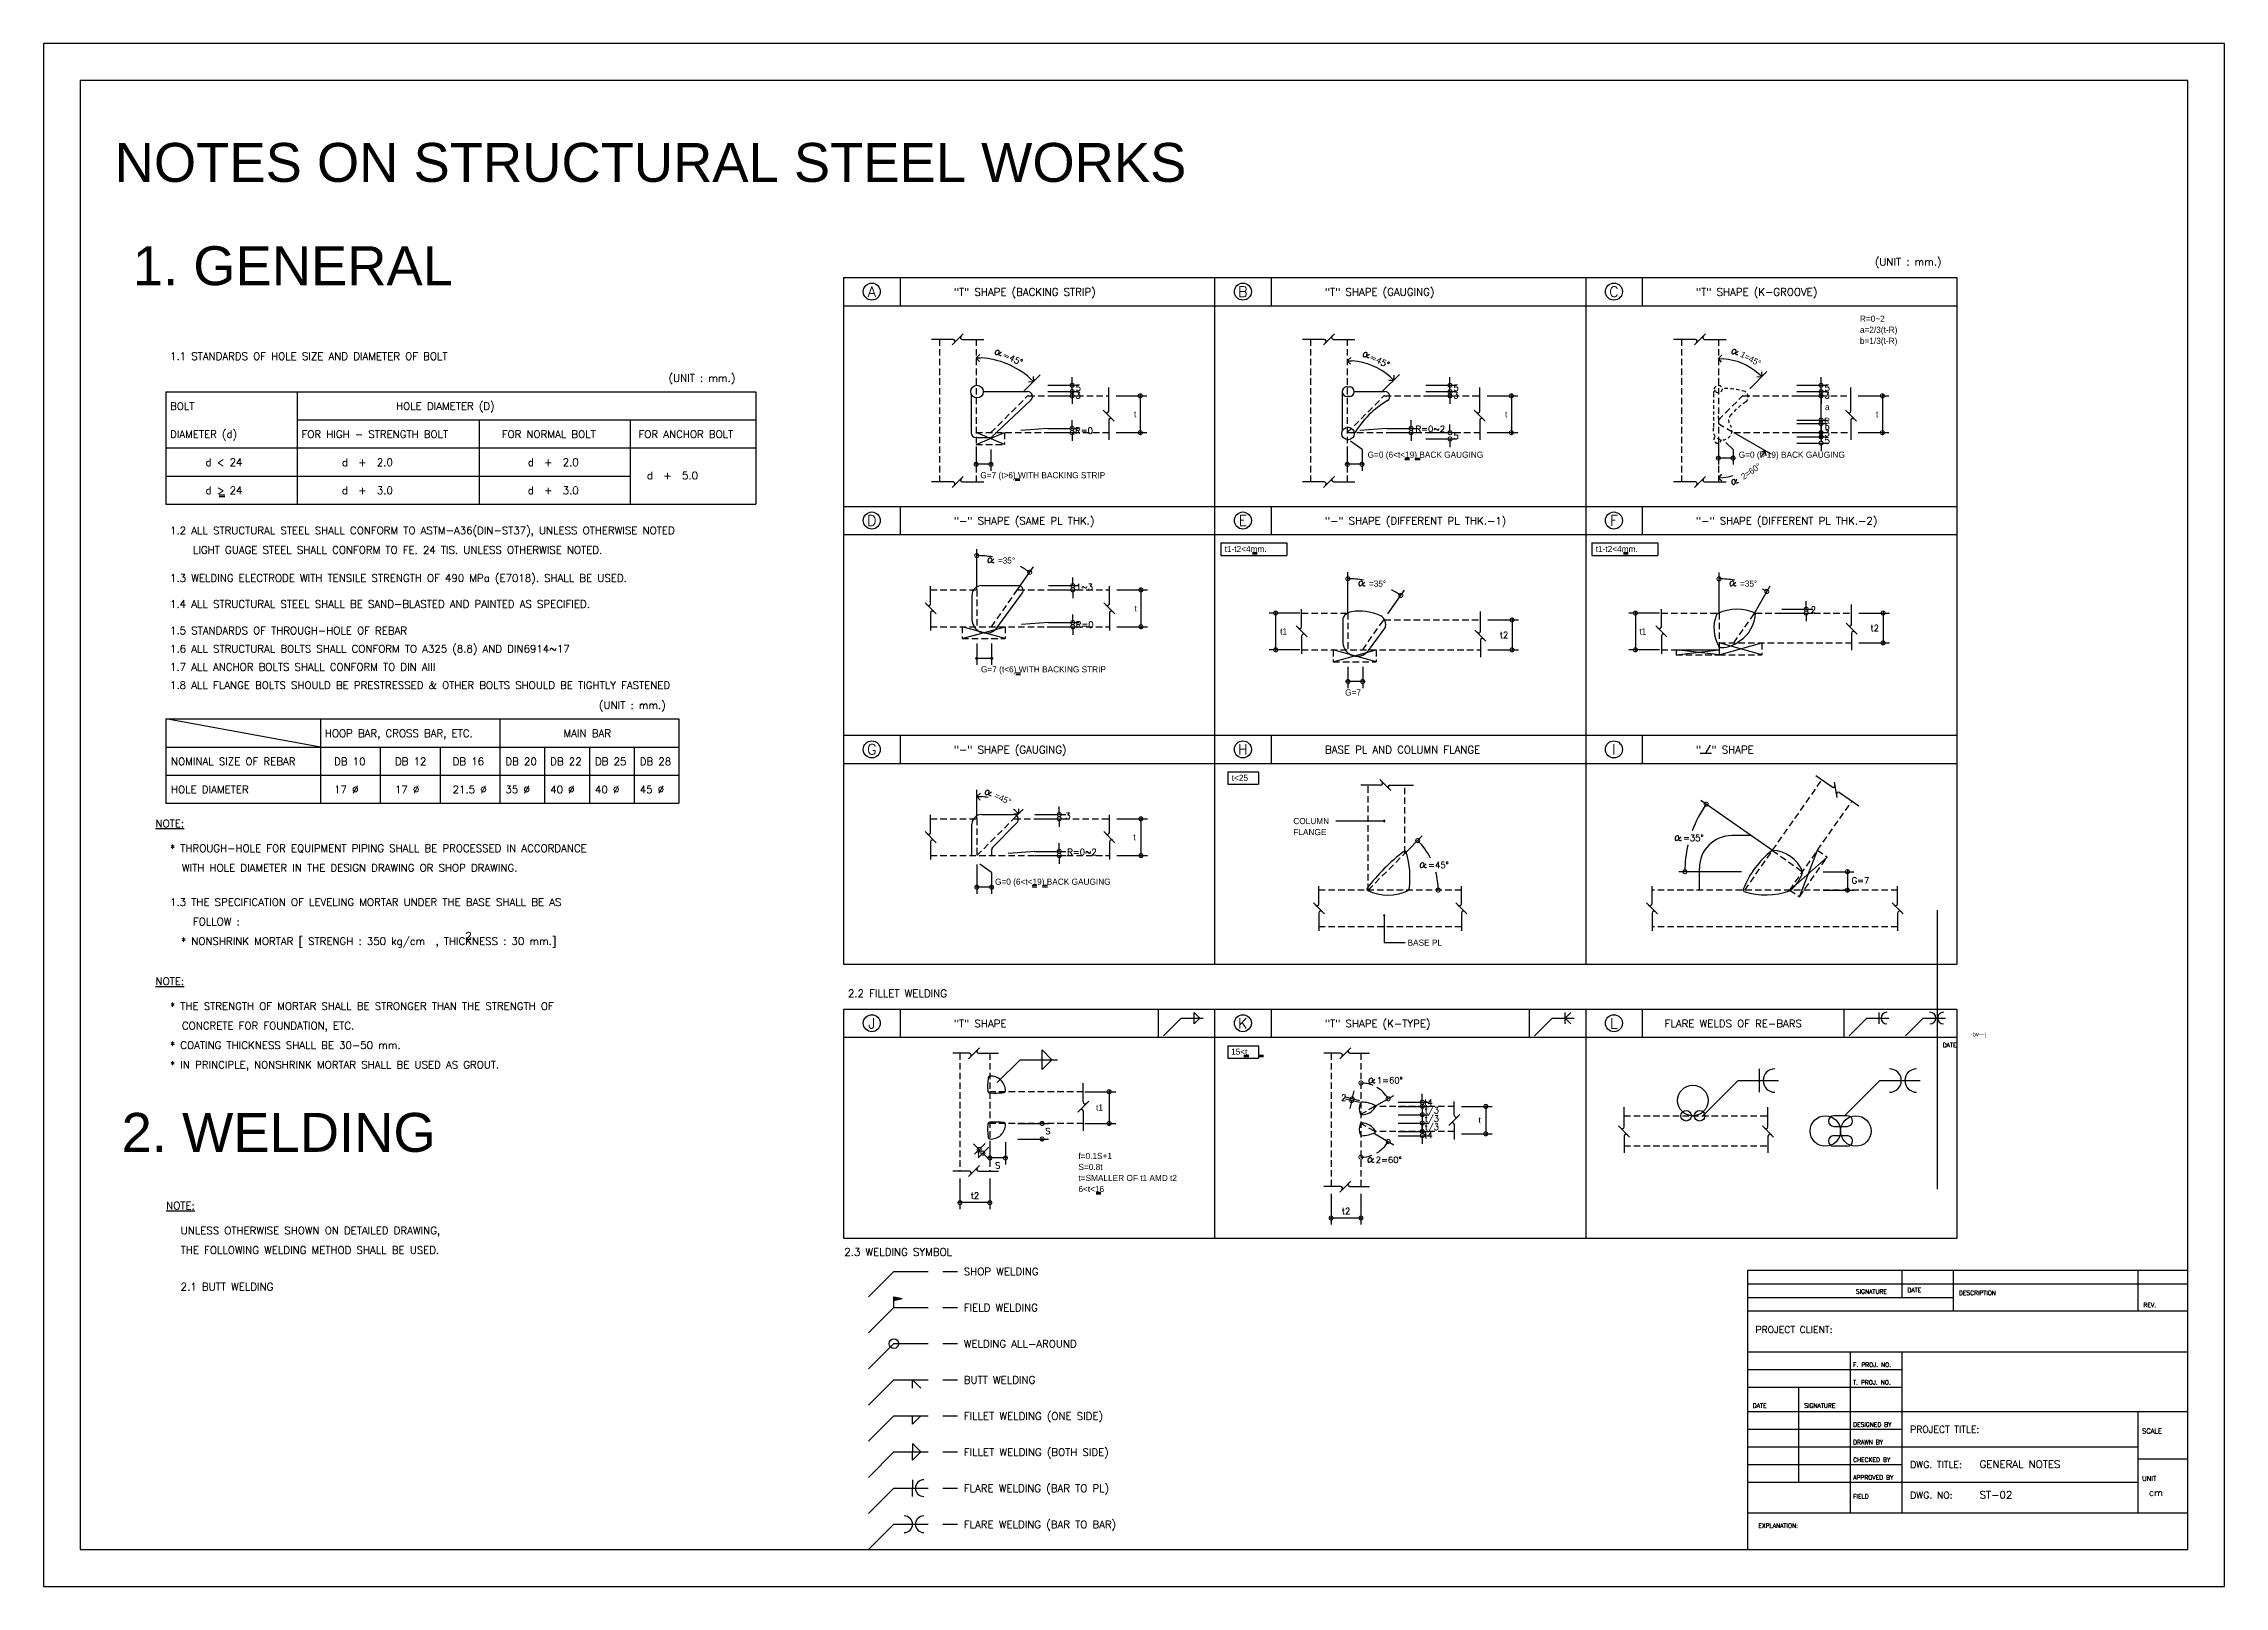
# Model space of a CAD drawing. Header units: inches. Extents: x 460503 to 460688, y 47570 to 48852.
# Drawn here: x 460604 to 460688.1, y 48792.1 to 48851.5 of the extents above; entities that cross this region are included whole.
import ezdxf
from ezdxf.enums import TextEntityAlignment as Align

# ---------------------------------------------------------------- set-up
doc = ezdxf.new("R2010")
doc.units = ezdxf.units.IN
doc.header["$MEASUREMENT"] = 0
doc.linetypes.add('HIDDEN', pattern=[0.375, 0.25, -0.125])
doc.linetypes.add('HIDDEN2', pattern=[0.1875, 0.125, -0.0625])
for name, color, linetype in [('02', 4, 'Continuous'), ('1', 1, 'Continuous'), ('3', 3, 'HIDDEN'), ('BAR', 4, 'Continuous'), ('DIM', 8, 'Continuous'), ('E10', 3, 'Continuous'), ('lateral brace', 5, 'Continuous'), ('Layer4', 118, 'Continuous')]:
    doc.layers.add(name, color=color, linetype=linetype)
doc.layers.add('TEXT', color=250, linetype='Continuous', lineweight=30)
doc.styles.add('ARIAL', font='arial.ttf')
doc.styles.add('E100', font='SIMPLEX.shx', dxfattribs={"width": 0.7})
doc.styles.add('E140', font='simplex', dxfattribs={"height": 0.32})
doc.styles.add('E8', font='nokyak.shx', dxfattribs={"height": 0.19})
doc.styles.add('ROMANS', font='ROMANS', dxfattribs={"width": 0.8})
doc.styles.add('SADE', font='SADE.shx')

msp = doc.modelspace()

# ---------------------------------------------------------------- texts
at = {"color": 4, "style": 'E140'}
for s, p in [('A', (460635.92221115, 48841.97032)), ('B', (460650.23270441, 48841.97032)), ('C', (460664.54319766, 48841.97032)), ('D', (460635.92221115, 48833.14900469)), ('E', (460650.23270441, 48833.14900469)), ('F', (460664.54319766, 48833.14900469)), ('G', (460635.92221115, 48824.32768938)), ('H', (460650.23270441, 48824.32768938)), ('I', (460664.54319766, 48824.32768938)), ('J', (460635.92221115, 48813.7712671)), ('K', (460650.23270441, 48813.7712671)), ('L', (460664.54319766, 48813.7712671))]:
    msp.add_text(s, height=0.4016, dxfattribs=at).set_placement(p, align=Align.MIDDLE_CENTER)
at = {"layer": '02', "style": 'ARIAL'}
msp.add_text('NOTES ON STRUCTURAL STEEL WORKS', height=1.5, dxfattribs=at).set_placement((460606.72463527, 48846.20219782))
for s, p in [('1. GENERAL', (460613.59765919, 48842.96948785)), ('2. WELDING', (460613.04764355, 48809.56441711))]:
    msp.add_text(s, height=1.5, dxfattribs=at).set_placement(p, align=Align.MIDDLE)
at = {"layer": '1', "style": 'SADE', "text_generation_flag": 2}
msp.add_text('j—vd\xad', height=0.167417309, dxfattribs=at).set_placement((460678.89683625, 48813.26147798))
at = {"layer": '1', "style": 'ROMANS'}
for s, height, p in [('DATE', 0.167417309, (460677.22266315, 48812.8429347)), ('SIGNATURE', 0.167417309, (460673.87277456, 48803.34690825)), ('DATE', 0.167417309, (460675.86085511, 48803.39922616)), ('DESCRIPTION', 0.1674173092, (460677.84893565, 48803.29459034)), ('REV.', 0.167417309, (460684.96417129, 48802.82372916)), ('PROJECT CLIENT:', 0.2615895456, (460670.00124929, 48801.83242673)), ('T. PROJ. NO.', 0.1674173092, (460673.76813874, 48799.84160834)), ('F. PROJ. NO.', 0.1674173092, (460673.76813874, 48800.52174116)), ('DATE', 0.167417309, (460669.89661347, 48798.95220388)), ('SIGNATURE', 0.167417309, (460671.88469401, 48798.95220388)), ('DESIGNED BY', 0.1674173092, (460673.76813874, 48798.21975316)), ('PROJECT TITLE:', 0.2615895456, (460675.96549093, 48797.98810975)), ('DRAWN BY', 0.167417309, (460673.76813874, 48797.53962034)), ('SCALE', 0.188344473, (460684.91185338, 48797.95816361)), ('CHECKED BY', 0.167417309, (460673.76813874, 48796.85948752)), ('DWG. TITLE:', 0.2615895456, (460675.96549093, 48796.62784411)), ('APPROVED BY', 0.1674173092, (460673.76813874, 48796.1793547)), ('DWG. NO:', 0.261589546, (460675.96549093, 48795.44690397)), ('UNIT', 0.188344473, (460684.91185338, 48796.12703679)), ('cm', 0.261589546, (460685.17344293, 48795.55153979)), ('FIELD', 0.167417309, (460673.76813874, 48795.44690397)), ('EXPLANATION:', 0.1674173092, (460670.11144168, 48794.3181649))]:
    msp.add_text(s, height=height, dxfattribs=at).set_placement(p)
at = {"layer": 'DIM', "color": 2, "char_height": 0.23845, "attachment_point": 5, "style": 'E8'}
for s, insert, rotation in [('\\A1;\\Fromans.shx;=45°', (460641.36213599, 48839.38835872), 335.4235702647), ('\\A1;\\Fromans.shx;=45°', (460655.5079377, 48839.30251649), 333.7656791597), ('\\A1;1=45°', (460669.81843096, 48839.37741626), 332.0584497276), ('\\A1;2=60%%D', (460669.82460031, 48835.04542086), 34.3650909296), ('\\A1;=45%%D', (460640.9780436, 48822.42620316), 335.3876718319)]:
    msp.add_mtext(s, dxfattribs=dict(at, insert=insert, rotation=rotation))
for s, insert in [('\\A1;\\Fromans.shx;3', (460643.88031672, 48837.97442853)), ('\\A1;\\Fromans.shx;5', (460643.88513486, 48838.26329814)), ('\\A1;\\Fromans.shx;3', (460658.45257952, 48837.97442853)), ('\\A1;\\Fromans.shx;5', (460658.45739766, 48838.26329814)), ('\\A1;\\Fromans.shx;3', (460672.76307277, 48837.97442853)), ('\\A1;\\Fromans.shx;5', (460672.76789092, 48838.26329814)), ('\\A1;t', (460646.07739525, 48837.24499835)), ('\\A1;t', (460660.38870983, 48837.24499835)), ('\\A1;R', (460672.76393774, 48836.98880321)), ('\\A1;a', (460672.76789092, 48837.52063468)), ('\\A1;\\Fromans.shx;b', (460672.76789092, 48836.77167315)), ('\\A1;t', (460674.69206754, 48837.24499835)), ('\\A1;\\Fromans.shx;R=0', (460644.10493999, 48836.61266662)), ('\\A1;\\Fromans.shx;R=0~2', (460657.46046076, 48836.68065753)), ('\\A1;\\Fromans.shx;5', (460658.45739766, 48836.40850243)), ('\\A1;\\Fromans.shx;3', (460672.76307277, 48836.51556816)), ('\\A1;\\Fromans.shx;5', (460672.76789092, 48836.22669856)), ('\\A1;=35%%D', (460641.11592709, 48831.60714829)), ('\\A1;\\Fromans.shx;1~3', (460644.12146, 48830.5880965)), ('\\A1;=35%%D', (460655.42642035, 48830.7147638)), ('\\A1;=35%%D', (460669.7369136, 48830.7147638)), ('\\A1;t', (460646.09301935, 48829.76476136)), ('\\A1;\\Fromans.shx;2', (460672.23262789, 48829.71273782)), ('\\A1;\\Fromans.shx;R=0', (460644.13074966, 48829.13242964)), ('\\A1;t1', (460651.80424759, 48828.87237687)), ('\\A1;\\Fromans.shx;t2', (460660.30393983, 48828.73869513)), ('\\A1;t1', (460665.65652308, 48828.87237687)), ('\\A1;\\Fromans.shx;t2', (460674.60021394, 48829.00605861)), ('\\A1;\\Fromans.shx;3', (460643.48469456, 48821.76678119)), ('\\A1;t', (460646.0513728, 48820.94344605)), ('\\A1;\\Fromans.shx;=35°', (460667.60365876, 48820.91461429)), ('\\A1;\\Fromans.shx;R=0~2', (460644.02746439, 48820.36829637)), ('\\A1;\\Fromans.shx;=45°', (460657.77687457, 48819.86919813)), ('\\A1;\\Fromans.shx;G=7', (460674.05017824, 48819.27386039)), ('\\A1;\\Fromans.shx;1=60°', (460655.90016873, 48811.56939027)), ('\\A1;\\Fromans.shx;2', (460654.12079616, 48810.90161933)), ('\\A1;\\Fromans.shx;t4', (460657.38495463, 48810.71320549)), ('\\A1;t1', (460644.70512719, 48810.51987582)), ('\\A1;\\Fromans.shx;t/3', (460657.52172186, 48810.37515438)), ('\\A1;\\Fromans.shx;t/3', (460657.52172186, 48810.05206808)), ('\\A1;t', (460659.36365752, 48810.03766055)), ('\\A1;\\Fromans.shx;S', (460642.71507191, 48809.61141716)), ('\\A1;\\Fromans.shx;t4', (460657.38495463, 48809.45417814)), ('\\A1;\\Fromans.shx;t/3', (460657.52172186, 48809.72898179)), ('\\A1;\\Fromans.shx;f', (460640.04208341, 48808.74147452)), ('\\A1;\\Fromans.shx;S', (460640.78038432, 48808.28910211)), ('\\A1;\\Fromans.shx;2=60°', (460655.8574864, 48808.50709455)), ('\\A1;\\Fromans.shx;t2', (460639.89947765, 48807.12541917)), ('\\A1;\\Fromans.shx;t2', (460654.2099709, 48806.53126707))]:
    msp.add_mtext(s, dxfattribs=dict(at, insert=insert))
at = {"layer": 'E10', "color": 3, "style": 'E100'}
for s, p in [('(UNIT : mm.)', (460674.60339528, 48842.97578465)), ('"T" SHAPE (BACKING STRIP)', (460639.08804575, 48841.81308976)), ('"T" SHAPE (GAUGING)', (460653.39853901, 48841.81308976)), ('"T" SHAPE (K-GROOVE)', (460667.70903226, 48841.81308976)), ('1.1 STANDARDS OF HOLE SIZE AND DIAMETER OF BOLT', (460608.86037768, 48839.33501281)), ('(UNIT : mm.)', (460628.08514289, 48838.49694158)), ('HOLE DIAMETER (D)', (460617.57811744, 48837.4138095)), ('BOLT', (460608.86037768, 48837.4138095)), ('DIAMETER (d)', (460608.86037768, 48836.33160886)), ('FOR HIGH - STRENGTH BOLT', (460613.93277046, 48836.33160886)), ('FOR NORMAL BOLT', (460621.65269341, 48836.33160886)), ('FOR ANCHOR BOLT', (460626.92899654, 48836.33160886)), ('d < 24', (460610.22757045, 48835.2489425)), ('d  +  2.0', (460615.48651534, 48835.2489425)), ('d  +  2.0', (460622.65425477, 48835.2489425)), ('d > 24', (460610.22757045, 48834.16627614)), ('d  +  3.0', (460615.48651534, 48834.16627614)), ('d  +  3.0', (460622.65425477, 48834.16627614)), ('d  +  5.0', (460627.25387343, 48834.74067423)), ('1.2 ALL STRUCTURAL STEEL SHALL CONFORM TO ASTM-A36(DIN-ST37), UNLESS OTHERWISE NOTED', (460608.86037768, 48832.62138169)), ('"-" SHAPE (SAME PL THK.)', (460639.08804575, 48832.99177445)), ('"-" SHAPE (DIFFERENT PL THK.-1)', (460653.39853901, 48832.99177445)), ('"-" SHAPE (DIFFERENT PL THK.-2)', (460667.70903226, 48832.99177445)), ('LIGHT GUAGE STEEL SHALL CONFORM TO FE. 24 TIS. UNLESS OTHERWISE NOTED.', (460609.74308508, 48831.86838169)), ('1.3 WELDING ELECTRODE WITH TENSILE STRENGTH OF 490 MPa (E7018). SHALL BE USED.', (460608.86037768, 48830.78715362)), ('1.4 ALL STRUCTURAL STEEL SHALL BE SAND-BLASTED AND PAINTED AS SPECIFIED.', (460608.86037768, 48829.78595088)), ('1.5 STANDARDS OF THROUGH-HOLE OF REBAR', (460608.86037768, 48828.76119971)), ('1.6 ALL STRUCTURAL BOLTS SHALL CONFORM TO A325 (8.8) AND DIN6914~17', (460608.86037768, 48828.06029035)), ('1.7 ALL ANCHOR BOLTS SHALL CONFORM TO DIN AIII', (460608.86037768, 48827.35868965)), ('1.8 ALL FLANGE BOLTS SHOULD BE PRESTRESSED & OTHER BOLTS SHOULD BE TIGHTLY FASTENED', (460608.86037768, 48826.65708895)), ('(UNIT : mm.)', (460625.40290261, 48825.88445676)), ('HOOP BAR, CROSS BAR, ETC.', (460614.83008548, 48824.80132469)), ('MAIN BAR', (460624.03323076, 48824.80132469)), ('"-" SHAPE (GAUGING)', (460639.08804575, 48824.17045914)), ('BASE PL AND COLUMN FLANGE', (460653.39853901, 48824.17045914)), ('"  " SHAPE', (460667.70903226, 48824.17045914)), ('NOMINAL SIZE OF REBAR', (460608.89841497, 48823.71912404)), ('DB 10', (460615.18703569, 48823.71912404)), ('DB 12', (460617.53302397, 48823.71912404)), ('DB 16', (460619.75742156, 48823.71912404)), ('DB 20', (460621.79344147, 48823.71912404)), ('DB 22', (460623.52016684, 48823.71912404)), ('DB 25', (460625.2468925, 48823.71912404)), ('DB 28', (460626.97361816, 48823.71912404)), ('HOLE DIAMETER', (460608.89841497, 48822.63645769)), ('17 %%C', (460615.18703569, 48822.63645769)), ('17 %%C', (460617.53302397, 48822.63645769)), ('21.5 %%C', (460619.75742156, 48822.63645769)), ('35 %%C', (460621.79344147, 48822.63645769)), ('40 %%C', (460623.52016684, 48822.63645769)), ('40 %%C', (460625.2468925, 48822.63645769)), ('45 %%C', (460626.97361816, 48822.63645769)), ('%%UNOTE:', (460608.30097976, 48821.32894428)), ('* THROUGH-HOLE FOR EQUIPMENT PIPING SHALL BE PROCESSED IN ACCORDANCE', (460608.86037768, 48820.36940263)), ('WITH HOLE DIAMETER IN THE DESIGN DRAWING OR SHOP DRAWING.', (460609.31838393, 48819.61640263)), ('1.3 THE SPECIFICATION OF LEVELING MORTAR UNDER THE BASE SHALL BE AS', (460608.86037768, 48818.29530524)), ('FOLLOW :', (460609.74308508, 48817.54230524)), ('* NONSHRINK MORTAR [ STRENGH : 350 kg/cm  , THICKNESS : 30 mm.]', (460609.28507883, 48816.78930524)), ('%%UNOTE:', (460608.30097976, 48815.24525755)), ('2.2 FILLET WELDING', (460635.00076128, 48814.77673175)), ('* THE STRENGTH OF MORTAR SHALL BE STRONGER THAN THE STRENGTH OF', (460608.86037768, 48814.2857159)), ('CONCRETE FOR FOUNDATION, ETC.', (460609.31838393, 48813.5327159)), ('"T" SHAPE', (460639.08804575, 48813.61403686)), ('"T" SHAPE (K-TYPE)', (460653.39853901, 48813.61403686)), ('FLARE WELDS OF RE-BARS', (460666.49786907, 48813.61403686)), ('* COATING THICKNESS SHALL BE 30-50 mm.', (460608.86037768, 48812.7797159)), ('* IN PRINCIPLE, NONSHRINK MORTAR SHALL BE USED AS GROUT.', (460608.86037768, 48812.0267159)), ('%%UNOTE:', (460608.71135965, 48806.5964758)), ('UNLESS OTHERWISE SHOWN ON DETAILED DRAWING,', (460609.27075757, 48805.63693415)), ('THE FOLLOWING WELDING METHOD SHALL BE USED.', (460609.27075757, 48804.88393415)), ('2.3 WELDING SYMBOL', (460634.86239945, 48804.8090303)), ('SHOP WELDING', (460639.47010979, 48804.0560303)), ('2.1 BUTT WELDING', (460609.27075757, 48803.47116453)), ('FIELD WELDING', (460639.47010979, 48802.6633749)), ('WELDING ALL-AROUND', (460639.47010979, 48801.2707195)), ('BUTT WELDING', (460639.47010979, 48799.8780641)), ('FILLET WELDING (ONE SIDE)', (460639.47010979, 48798.4854087)), ('FILLET WELDING (BOTH SIDE)', (460639.47010979, 48797.0927533)), ('GENERAL NOTES', (460678.64333978, 48796.62784411)), ('FLARE WELDING (BAR TO PL)', (460639.47010979, 48795.7000979)), ('ST-02', (460678.64333978, 48795.44690397)), ('FLARE WELDING (BAR TO BAR)', (460639.47010979, 48794.3074425))]:
    msp.add_text(s, height=0.28865, dxfattribs=at).set_placement(p)
at = {"layer": 'E10', "color": 2, "style": 'E100'}
msp.add_text('2', height=0.28865, dxfattribs=at).set_placement((460620.24311701, 48816.99282578))
at = {"layer": 'TEXT', "style": 'E8'}
for s, p in [('a=2/3(t-R)', (460674.02909438, 48840.38044011)), ('R=0~2', (460674.02909438, 48840.8072176)), ('b=1/3(t-R)', (460674.02909438, 48839.95366262)), ('G=0 (6<t<19) BACK GAUGING', (460655.04422596, 48835.56733871)), ('G=0 (t>19) BACK GAUGING', (460669.35471921, 48835.56733871)), ('G=7 (t>6) WITH BACKING STRIP', (460640.10680235, 48834.77505549)), ('t1-t2<4mm.', (460649.529139, 48831.93241789)), ('t1-t2<4mm.', (460663.83963225, 48831.93241789)), ('G=7 (t<6) WITH BACKING STRIP', (460640.13261202, 48827.2948185)), ('G=7', (460654.17553994, 48826.40243401)), ('t<25', (460649.80418755, 48823.11110258)), ('COLUMN', (460652.17786138, 48821.44579188)), ('FLANGE', (460652.17786138, 48821.02184307)), ('G=0 (6<t<19) BACK GAUGING', (460640.67540248, 48819.10628039)), ('BASE PL', (460656.58272848, 48816.75844041)), ('15<t', (460649.77816365, 48812.5546803)), ('f=0.1S+1', (460643.89108239, 48808.53547497)), ('S=0.8t', (460643.89108239, 48808.11152615)), ('t=SMALLER OF t1 AMD t2', (460643.89108239, 48807.68757734)), ('6<t<16', (460643.89108239, 48807.26362853))]:
    msp.add_text(s, height=0.23845, dxfattribs=at).set_placement(p)

# ---------------------------------------------------------------- blocks, each defined once
blk = doc.blocks.new('ARE')
at = {"color": 2}
for p, q in [((-0.71, 0.71), (0, 0)), ((-0.71, -0.71), (0, 0)), ((0, 0), (-1, 0))]:
    blk.add_line(p, q, dxfattribs=at)
blk = doc.blocks.new('_DOTSMALL')
at = {"color": 0, "linetype": 'ByBlock', "const_width": 0.5}
blk.add_lwpolyline([(-0.0625, 0, 1), (0.0625, 0, 1)], format="xyb", close=True, dxfattribs=at)

# ---------------------------------------------------------------- hatches: boundary and pattern name
at = {"layer": 'DIM'}
msp.add_hatch(color=256, dxfattribs=at).paths.add_polyline_path([(460636.77512638, 48803.22978299), (460636.77512638, 48803.08796294), (460637.09655279, 48803.15887297)])

# ---------------------------------------------------------------- linework, layer by layer
at = {"color": 2}
for p, q in [((460634.83233617, 48842.51165318), (460634.83233617, 48816.04770725)), ((460634.83233617, 48842.51165318), (460677.76381593, 48842.51165318)), ((460637.01208613, 48842.51165318), (460637.01208613, 48841.42898682)), ((460649.14282943, 48842.51165318), (460649.14282943, 48816.04770725)), ((460651.32257938, 48842.51165318), (460651.32257938, 48841.42898682)), ((460663.45332268, 48842.51165318), (460663.45332268, 48816.04770725)), ((460665.63307264, 48842.51165318), (460665.63307264, 48841.42898682)), ((460677.76381593, 48842.51165318), (460677.76381593, 48816.04770725)), ((460634.83233617, 48841.42898682), (460677.76381593, 48841.42898682)), ((460608.69195257, 48838.11237292), (460608.69195257, 48833.78170748)), ((460608.69195257, 48838.11237292), (460631.44840985, 48838.11237292)), ((460613.76434535, 48838.11237292), (460613.76434535, 48835.9470402)), ((460631.44840985, 48838.11237292), (460631.44840985, 48833.78170748)), ((460613.76434535, 48837.02970656), (460631.44840985, 48837.02970656)), ((460620.7825078, 48837.02970656), (460620.7825078, 48835.9470402)), ((460626.59802156, 48837.02970656), (460626.59802156, 48835.9470402)), ((460608.69195257, 48835.9470402), (460631.44840985, 48835.9470402)), ((460608.69195257, 48833.78170748), (460631.44840985, 48833.78170748)), ((460634.83233617, 48833.69033787), (460677.76381593, 48833.69033787)), ((460637.01208613, 48833.69033787), (460637.01208613, 48832.60767151)), ((460651.32257938, 48833.69033787), (460651.32257938, 48832.60767151)), ((460665.63307264, 48833.69033787), (460665.63307264, 48832.60767151)), ((460634.83233617, 48832.60767151), (460677.76381593, 48832.60767151)), ((460608.69195257, 48825.49988811), (460608.69195257, 48822.25188903)), ((460608.69195257, 48825.49988811), (460628.48493686, 48825.49988811)), ((460614.66166037, 48825.49988811), (460614.66166037, 48824.41722175)), ((460621.57803423, 48825.49988811), (460621.57803423, 48824.41722175)), ((460628.48493686, 48825.49988811), (460628.48493686, 48822.25188903)), ((460608.69195257, 48824.41722175), (460628.48493686, 48824.41722175)), ((460634.83233617, 48824.86902256), (460677.76381593, 48824.86902256)), ((460634.83233617, 48824.86902256), (460677.76381593, 48824.86902256)), ((460637.01208613, 48824.86902256), (460637.01208613, 48823.7863562)), ((460637.01208613, 48824.86902256), (460637.01208613, 48823.7863562)), ((460651.32257938, 48824.86902256), (460651.32257938, 48823.7863562)), ((460651.32257938, 48824.86902256), (460651.32257938, 48823.7863562)), ((460665.63307264, 48824.86902256), (460665.63307264, 48823.7863562)), ((460665.63307264, 48824.86902256), (460665.63307264, 48823.7863562)), ((460634.83233617, 48823.7863562), (460677.76381593, 48823.7863562)), ((460608.69195257, 48822.25188903), (460628.48493686, 48822.25188903)), ((460634.83233617, 48816.04770725), (460677.76381593, 48816.04770725)), ((460634.83233617, 48814.31260028), (460634.83233617, 48805.49128496)), ((460634.83233617, 48814.31260028), (460677.76381593, 48814.31260028)), ((460637.01208613, 48814.31260028), (460637.01208613, 48813.22993392)), ((460646.96307947, 48814.31260028), (460646.96307947, 48813.22993392)), ((460649.14282943, 48814.31260028), (460649.14282943, 48805.49128496)), ((460649.14282943, 48814.31260028), (460649.14282943, 48805.49128496)), ((460651.32257938, 48814.31260028), (460651.32257938, 48813.22993392)), ((460661.27357272, 48814.31260028), (460661.27357272, 48813.22993392)), ((460663.45332268, 48814.31260028), (460663.45332268, 48805.49128496)), ((460665.63307264, 48814.31260028), (460665.63307264, 48813.22993392)), ((460673.40431602, 48814.31260028), (460673.40431602, 48813.22993392)), ((460677.76381593, 48814.31260028), (460677.76381593, 48805.49128496)), ((460634.83233617, 48813.22993392), (460677.76381593, 48813.22993392)), ((460634.83233617, 48805.49128496), (460677.76381593, 48805.49128496))]:
    msp.add_line(p, q, dxfattribs=at)
at = {"color": 1}
for p, q in [((460613.76434535, 48835.9470402), (460613.76434535, 48833.78170748)), ((460620.7825078, 48835.9470402), (460620.7825078, 48833.78170748)), ((460626.59802156, 48835.9470402), (460626.59802156, 48833.78170748)), ((460608.69195257, 48834.86437384), (460626.59802156, 48834.86437384)), ((460614.66166037, 48824.41722175), (460608.69195257, 48825.49988811)), ((460614.66166037, 48824.41722175), (460614.66166037, 48822.25188903)), ((460616.96711832, 48824.41722175), (460616.96711832, 48822.25188903)), ((460619.27257628, 48824.41722175), (460619.27257628, 48822.25188903)), ((460621.57803423, 48824.41722175), (460621.57803423, 48822.25188903)), ((460623.30475989, 48824.41722175), (460623.30475989, 48822.25188903)), ((460625.03148555, 48824.41722175), (460625.03148555, 48822.25188903)), ((460626.7582112, 48824.41722175), (460626.7582112, 48822.25188903)), ((460608.69195257, 48823.33455539), (460628.48493686, 48823.33455539))]:
    msp.add_line(p, q, dxfattribs=at)
at = {"color": 3}
for p, q in [((460649.38034205, 48832.28350868), (460651.9234698, 48832.28350868)), ((460649.38034205, 48832.28350868), (460649.38034205, 48831.80305288)), ((460651.9234698, 48832.28350868), (460651.9234698, 48831.80305288)), ((460663.69083531, 48832.28350868), (460663.69083531, 48831.80305288)), ((460663.69083531, 48832.28350868), (460666.23396305, 48832.28350868)), ((460666.23396305, 48832.28350868), (460666.23396305, 48831.80305288)), ((460649.38034205, 48831.80305288), (460651.9234698, 48831.80305288)), ((460663.69083531, 48831.80305288), (460666.23396305, 48831.80305288)), ((460668.08821506, 48824.1840775), (460668.26197684, 48824.50298431)), ((460649.65539061, 48823.46219337), (460650.84161096, 48823.46219337)), ((460649.65539061, 48823.46219337), (460649.65539061, 48822.98173756)), ((460650.84161096, 48823.46219337), (460650.84161096, 48822.98173756)), ((460667.87156265, 48824.1840775), (460668.30486748, 48824.1840775)), ((460649.65539061, 48822.98173756), (460650.84161096, 48822.98173756)), ((460649.65539061, 48812.90577109), (460649.65539061, 48812.42531528)), ((460649.65539061, 48812.90577109), (460650.84161096, 48812.90577109)), ((460650.84161096, 48812.90577109), (460650.84161096, 48812.42531528)), ((460649.65539061, 48812.42531528), (460650.84161096, 48812.42531528))]:
    msp.add_line(p, q, dxfattribs=at)
at = {"color": 1}
for centre in [(460635.92221115, 48841.97032), (460650.23270441, 48841.97032), (460664.54319766, 48841.97032), (460635.92221115, 48833.14900469), (460650.23270441, 48833.14900469), (460664.54319766, 48833.14900469), (460635.92221115, 48824.32768938), (460650.23270441, 48824.32768938), (460664.54319766, 48824.32768938), (460635.92221115, 48813.7712671), (460650.23270441, 48813.7712671), (460664.54319766, 48813.7712671)]:
    msp.add_circle(centre, 0.32788919, dxfattribs=at)
at = {"layer": '1'}
for p, q in [((460639.75554122, 48838.02384489), (460639.75554122, 48836.53122008)), ((460640.2188375, 48838.11821496), (460641.93059512, 48838.11821496)), ((460640.54468533, 48836.36134913), (460642.0598885, 48837.79313922)), ((460654.06603448, 48838.11821496), (460654.06603448, 48836.59455059)), ((460654.25332643, 48838.30646496), (460654.34012271, 48838.30646496)), ((460654.34108075, 48837.92996496), (460654.25428448, 48837.92996496)), ((460654.52933075, 48838.11821496), (460655.71241705, 48838.11821496)), ((460639.94379122, 48836.34297008), (460640.50031438, 48836.34297008)), ((460639.7813509, 48830.26147798), (460639.7813509, 48829.32260991)), ((460640.1578509, 48830.63797798), (460641.57212449, 48830.63797798)), ((460640.76113986, 48829.02916888), (460641.70141788, 48830.31290223)), ((460654.09184415, 48829.35067392), (460654.09184415, 48828.43022542)), ((460655.07163311, 48828.13678439), (460655.71636835, 48829.01702206)), ((460640.1578509, 48821.81666266), (460641.3879931, 48821.81666266)), ((460639.7813509, 48820.23349407), (460639.7813509, 48821.44016266)), ((460641.52110595, 48821.49529981), (460640.59749672, 48820.57169058)), ((460640.54235957, 48820.43857772), (460640.54235957, 48820.23349407)), ((460677.01339152, 48818.12704352), (460677.01339152, 48807.37192601)), ((460677.01339152, 48818.12704352), (460677.01339152, 48808.78450956)), ((460673.54035245, 48810.20459126), (460673.02445517, 48810.20459126)), ((460673.02445517, 48809.79550234), (460673.54035245, 48809.79550234)), ((460673.02445517, 48809.43777106), (460673.54035245, 48809.43777106)), ((460673.54035245, 48809.02868215), (460673.02445517, 48809.02868215)), ((460669.68734183, 48804.2363127), (460669.68734183, 48793.48119519)), ((460669.68734183, 48804.2363127), (460669.68734183, 48794.89377874)), ((460686.66829053, 48804.2363127), (460669.68734183, 48804.2363127)), ((460675.65158347, 48803.18995452), (460675.65158347, 48804.2363127)), ((460677.63966402, 48802.66677543), (460677.63966402, 48804.2363127)), ((460684.75489966, 48802.66677543), (460684.75489966, 48804.2363127)), ((460686.66829053, 48803.71313361), (460669.68734183, 48803.71313361)), ((460677.63966402, 48803.18995452), (460669.68734183, 48803.18995452)), ((460686.66829053, 48802.66677543), (460669.68734183, 48802.66677543)), ((460686.66829053, 48801.09723816), (460669.68734183, 48801.09723816)), ((460673.66350292, 48794.89377874), (460673.66350292, 48801.09723816)), ((460675.65158347, 48794.89377874), (460675.65158347, 48801.09723816)), ((460675.65158347, 48800.41710534), (460669.68734183, 48800.41710534)), ((460675.65158347, 48799.73697252), (460669.68734183, 48799.73697252)), ((460671.67542238, 48796.07471888), (460671.67542238, 48799.73697252)), ((460675.65158347, 48798.79525016), (460669.68734183, 48798.79525016)), ((460686.66829053, 48798.79525016), (460675.65158347, 48798.79525016)), ((460684.75489966, 48794.89377874), (460684.75489966, 48798.79525016)), ((460675.65158347, 48798.11511734), (460669.68734183, 48798.11511734)), ((460684.75489966, 48797.43498452), (460669.68734183, 48797.43498452)), ((460675.65158347, 48796.7548517), (460669.68734183, 48796.7548517)), ((460686.66829053, 48796.96412334), (460684.75489966, 48796.96412334)), ((460675.65158347, 48796.07471888), (460669.68734183, 48796.07471888)), ((460684.75489966, 48796.07471888), (460675.65158347, 48796.07471888)), ((460669.68734183, 48794.89377874), (460686.66829053, 48794.89377874))]:
    msp.add_line(p, q, dxfattribs=at)
msp.add_lwpolyline([(460605.39994036, 48793.48119519), (460686.66829053, 48793.48119519), (460686.66829053, 48850.11419183), (460605.39994036, 48850.11419183)], close=True, dxfattribs=at)
for centre in [(460639.97757812, 48838.11821496), (460654.28807137, 48836.50018052)]:
    msp.add_circle(centre, 0.24125939, dxfattribs=at)
for centre, radius, start, end in [((460641.93059512, 48837.92996496), 0.18825, 313.3787061422, 90), ((460654.25265313, 48838.11984044), 0.18662574, 89.7932919172, 180.499042681), ((460654.25428448, 48838.11821496), 0.18825, 180, 270), ((460654.33944109, 48838.11656939), 0.1898968, 0.4965094328, 89.7943411918), ((460654.34108075, 48838.11821496), 0.18825, 270, 0), ((460657.70517327, 48834.57605027), 3.71325368, 120.5725502274, 148.7898154187), ((460655.71241705, 48837.92996496), 0.18825, 303.5677794076, 90), ((460639.94379122, 48836.53122008), 0.18825, 180, 270), ((460640.50031438, 48836.40572008), 0.06275, 270, 315.0000000003), ((460640.1578509, 48830.26147798), 0.3765, 90, 180), ((460641.57212449, 48830.44972798), 0.18825, 313.3787061422, 90), ((460640.32410256, 48829.35237762), 0.54356737, 183.1392939447, 323.5154079198), ((460654.21734415, 48829.35067392), 0.1255, 158.3955495447, 180), ((460654.47924938, 48829.22010269), 0.41782826, 97.8522993977, 154.9700279063), ((460654.71961009, 48827.67490894), 1.98155561, 67.1857707918, 98.6330976866), ((460655.35725595, 48829.13678572), 0.38736797, 349.9705821218, 70.2824733948), ((460669.83109595, 48829.00027341), 1.43248878, 159.7367635525, 208.5499000307), ((460668.60499494, 48829.45292779), 0.1255, 114.2591924942, 159.7367635525), ((460669.29532336, 48827.92111186), 1.80568254, 66.9251959665, 114.2591924942), ((460668.65527334, 48829.63900826), 1.34894713, 302.9457195511, 357.5918646175), ((460655.61512218, 48829.09118042), 0.1255, 323.7788694901, 349.9705821235), ((460668.6537693, 48829.4286433), 1.17891776, 271.592, 308.5762770524), ((460654.63459582, 48828.45999313), 0.54356737, 183.1392939447, 323.5154079198), ((460668.68303542, 48828.37563216), 0.1255, 208.5499000307, 271.592), ((460640.1578509, 48821.44016266), 0.3765, 90, 180), ((460641.3879931, 48821.62841266), 0.18825, 315.0000000003, 90), ((460640.73060957, 48820.43857772), 0.18825, 135.0000000003, 180), ((460661.42484364, 48813.97875689), 8.12451513, 127.8776742094, 141.9921213365), ((460656.47509979, 48820.34209664), 0.06275, 16.8538945666, 127.8776742094), ((460653.34705641, 48819.39447319), 3.33118167, 352.1146473175, 16.853894567), ((460672.80910114, 48817.66580585), 3.51508839, 128.3810081922, 158.8033951625), ((460670.66397502, 48820.3708576), 0.06275, 87.156559449, 126.5282530254), ((460670.60176091, 48819.11826277), 1.3168889, 22.8392274541, 87.156559449), ((460670.49385247, 48819.98347119), 1.38191207, 307.539457166, 343.329767062), ((460671.75757235, 48819.60505258), 0.06275, 343.329767062, 22.8392274541), ((460655.07276858, 48818.94294862), 0.06275, 141.9921213365, 244.6702694933), ((460655.82539355, 48820.53300307), 1.82193092, 244.6702694933, 295.5665292188), ((460656.58458364, 48818.94607272), 0.06275, 295.5665292188, 352.1146473179), ((460669.58939693, 48818.91179273), 0.06275, 156.5599707346, 251.3480141399), ((460670.40729382, 48821.33289164), 2.61826859, 251.3343127904, 290.3546146359), ((460642.2832082, 48811.35837748), 1.89572989, 170.2940763304, 186.4505493416), ((460640.4764655, 48811.66740192), 0.06275, 94.6602644349, 170.29407633), ((460640.51671999, 48811.17358361), 0.5582063, 358.587994362, 94.6602644349), ((460640.46183256, 48811.15245017), 0.06275, 186.4505493416, 265.2643442003), ((460640.69187382, 48813.92933395), 2.84914597, 265.2643442003, 276.6271369586), ((460641.01202584, 48811.16137475), 0.06275, 277.9336562788, 358.587994362), ((460640.69187382, 48807.1104177), 2.84914597, 83.3728630414, 94.7356557997), ((460655.22248076, 48810.48021877), 0.50293115, 154.8334712764, 203.189493534), ((460654.81786292, 48810.30688716), 0.06275, 203.189493534, 270.3312569188), ((460654.82408353, 48810.66740608), 0.06275, 88.5557610763, 154.8334712768), ((460654.81461258, 48810.86907544), 0.62494768, 270.3312569188, 326.4996041807), ((460654.79514509, 48809.51960487), 1.21091595, 64.8326045915, 88.5557610763), ((460655.28341911, 48810.55877451), 0.06275, 326.4996041807, 64.8326045915), ((460673.02445517, 48810.0000468), 0.20454446, 90, 270), ((460673.54035245, 48810.0000468), 0.20454446, 270, 90), ((460642.2832082, 48809.68137417), 1.89572989, 173.5494506584, 189.7059236696), ((460640.46183256, 48809.88730148), 0.06275, 94.7356557997, 173.5494506584), ((460640.4764655, 48809.37234973), 0.06275, 189.70592367, 265.3397355651), ((460640.51671999, 48809.86616804), 0.5582063, 265.3397355651, 1.412005638), ((460641.01202584, 48809.8783769), 0.06275, 1.412005638, 82.0663437212), ((460655.22248076, 48809.68496925), 0.50293115, 156.810506466, 205.1665287236), ((460654.81786292, 48809.85830086), 0.06275, 89.6687430812, 156.810506466), ((460654.82408353, 48809.49778194), 0.06275, 205.1665287236, 271.4442389237), ((460654.81461258, 48809.29611258), 0.62494768, 33.5003958193, 89.6687430812), ((460654.79514509, 48810.64558314), 1.21091595, 271.4442389237, 295.1673954085), ((460655.28341911, 48809.60641351), 0.06275, 295.1673954085, 33.5003958193), ((460673.02445517, 48809.23322661), 0.20454446, 90, 270), ((460673.54035245, 48809.23322661), 0.20454446, 270, 90)]:
    msp.add_arc(centre, radius, start, end, dxfattribs=at)
at = {"layer": '3'}
for p, q in [((460638.52785861, 48840.13047478), (460638.52785861, 48834.63534555)), ((460639.94776257, 48840.13047478), (460639.94776257, 48834.63534555)), ((460652.83835186, 48840.13047478), (460652.83835186, 48834.63534555)), ((460654.25825582, 48840.13047478), (460654.25825582, 48834.63534555)), ((460667.14884512, 48840.13047478), (460667.14884512, 48834.63534555)), ((460668.56874908, 48840.13047478), (460668.56874908, 48834.63534555)), ((460640.51654989, 48836.53504637), (460641.9180748, 48837.93657128)), ((460641.96244575, 48837.95495033), (460645.05957303, 48837.95495033)), ((460654.25825582, 48836.53504637), (460655.65978074, 48837.93657128)), ((460655.70415169, 48837.95495033), (460659.37006628, 48837.95495033)), ((460668.56874908, 48837.02131119), (460669.48400917, 48837.93657128)), ((460669.52838012, 48837.95495033), (460673.68055953, 48837.95495033)), ((460668.56874908, 48837.09168494), (460668.56874908, 48837.18111308)), ((460668.56874908, 48836.88194469), (460669.16959459, 48836.53504637)), ((460639.94776257, 48836.53504637), (460645.05957303, 48836.53504637)), ((460639.94776257, 48836.07888465), (460641.03468352, 48836.07888465)), ((460641.03468352, 48836.53504637), (460641.03468352, 48836.07888465)), ((460654.25825582, 48836.53504637), (460659.37006628, 48836.53504637)), ((460669.16959459, 48836.53504637), (460673.68055953, 48836.53504637)), ((460638.18890215, 48830.47471334), (460639.97357225, 48830.47471334)), ((460639.97357225, 48830.47471334), (460639.97357225, 48829.05480938)), ((460640.54235957, 48829.05480938), (460641.51785082, 48830.44795526)), ((460641.56925261, 48830.47471334), (460645.0853827, 48830.47471334)), ((460652.4993954, 48829.58232885), (460654.2840655, 48829.58232885)), ((460654.2840655, 48829.58232885), (460654.2840655, 48828.16242489)), ((460655.69253593, 48829.31496537), (460659.39587595, 48829.31496537)), ((460666.37238952, 48829.58232885), (460668.59455875, 48829.58232885)), ((460668.59455875, 48829.58232885), (460668.59455875, 48828.16242489)), ((460669.16334607, 48828.42978837), (460669.95162739, 48829.55557077)), ((460670.00302918, 48829.58232885), (460673.70636921, 48829.58232885)), ((460638.18890215, 48829.05480938), (460645.0853827, 48829.05480938)), ((460639.40478493, 48829.05480938), (460639.40478493, 48828.59864767)), ((460639.40478493, 48828.59864767), (460641.06049319, 48828.59864767)), ((460641.06049319, 48829.05480938), (460641.06049319, 48828.59864767)), ((460654.85285282, 48828.16242489), (460655.64113414, 48829.28820729)), ((460652.4993954, 48828.16242489), (460659.39587595, 48828.16242489)), ((460653.71527818, 48828.16242489), (460653.71527818, 48827.70626318)), ((460653.71527818, 48827.70626318), (460655.37098644, 48827.70626318)), ((460655.37098644, 48828.16242489), (460655.37098644, 48827.70626318)), ((460666.37238952, 48828.16242489), (460668.59455875, 48828.16242489)), ((460666.93885049, 48828.16242489), (460666.93885049, 48827.97362666)), ((460666.93885049, 48828.16242489), (460668.59455875, 48828.16242489)), ((460666.93885049, 48827.97362666), (460668.59455875, 48827.97362666)), ((460668.59455875, 48828.42978837), (460668.59455875, 48827.97362666)), ((460668.59455875, 48828.42978837), (460673.70636921, 48828.42978837)), ((460668.59455875, 48828.42978837), (460670.25026701, 48828.42978837)), ((460668.59455875, 48828.16242489), (460668.59455875, 48827.97362666)), ((460668.59455875, 48827.97362666), (460670.25026701, 48827.97362666)), ((460670.25026701, 48828.42978837), (460670.25026701, 48827.97362666)), ((460655.06510489, 48818.90431655), (460655.06510489, 48822.94948221)), ((460656.48500885, 48820.35021241), (460656.48500885, 48822.94948221)), ((460669.58788878, 48818.90431655), (460672.55933485, 48823.14798133)), ((460671.32127145, 48818.90431655), (460673.72245208, 48822.33355787)), ((460638.18890215, 48821.65339803), (460639.97357225, 48821.65339803)), ((460639.97357225, 48821.65339803), (460639.97357225, 48820.23349407)), ((460639.97357225, 48820.23349407), (460641.37509716, 48821.63501898)), ((460641.41946811, 48821.65339803), (460645.0853827, 48821.65339803)), ((460638.18890215, 48820.23349407), (460645.0853827, 48820.23349407)), ((460655.06510489, 48818.90431655), (460656.46662981, 48820.30584146)), ((460670.65444327, 48820.42751422), (460671.8175605, 48819.61309077)), ((460671.69493725, 48818.64267294), (460672.76913094, 48820.17678052)), ((460672.39546514, 48820.43842413), (460672.76913094, 48820.17678052)), ((460658.66053331, 48818.90431655), (460653.16540408, 48818.90431655)), ((460675.48268195, 48818.90431655), (460666.0121509, 48818.90431655)), ((460671.32127145, 48818.90431655), (460671.69493725, 48818.64267294)), ((460658.66053331, 48817.48441259), (460653.16540408, 48817.48441259)), ((460675.48268195, 48817.48441259), (460666.0121509, 48817.48441259)), ((460639.32320741, 48812.61327636), (460639.32320741, 48808.07162451)), ((460640.47574788, 48812.61327636), (460640.47574788, 48808.07162451)), ((460653.63370066, 48812.61327636), (460653.63370066, 48807.47747241)), ((460654.78624114, 48812.61327636), (460654.78624114, 48807.47747241)), ((460644.07484488, 48811.131175), (460640.47574788, 48811.131175)), ((460655.31164088, 48810.55881655), (460654.78624114, 48810.25547686)), ((460658.38533814, 48810.56722345), (460655.34301588, 48810.56722345)), ((460664.93447255, 48810.20459126), (460670.48283144, 48810.20459126)), ((460644.07484488, 48809.90857664), (460640.47574788, 48809.90857664)), ((460655.31164088, 48809.60637147), (460654.78624114, 48809.90971115)), ((460658.38533814, 48809.59796457), (460655.34301588, 48809.59796457)), ((460664.93447255, 48809.05205078), (460670.48283144, 48809.05205078))]:
    msp.add_line(p, q, dxfattribs=at)
for centre, start, end in [((460641.96244575, 48837.89220033), 90, 135.0000000003), ((460655.70415169, 48837.89220033), 90, 135.0000000003), ((460669.52838012, 48837.89220033), 90, 135.0000000003), ((460641.56925261, 48830.41196334), 90, 145.0000000007), ((460655.69253593, 48829.25221537), 90, 145.0000000007), ((460670.00302918, 48829.51957885), 90, 145.0000000007), ((460641.41946811, 48821.59064803), 90, 135.0000000003), ((460656.42225885, 48820.35021241), 315.0000000003, 0), ((460655.34301588, 48810.50447345), 90, 120.0000000001), ((460655.34301588, 48809.66071457), 240.0000000001, 270)]:
    msp.add_arc(centre, 0.06275, start, end, dxfattribs=at)
at = {"layer": 'BAR', "color": 1}
for p, q in [((460639.02532004, 48839.91798423), (460639.45030115, 48840.34296533)), ((460653.33581329, 48839.91798423), (460653.7607944, 48840.34296533)), ((460667.64630654, 48839.91798423), (460668.07128765, 48840.34296533)), ((460639.06177765, 48840.13047478), (460638.22094226, 48840.13047478)), ((460639.41384353, 48840.13047478), (460640.244691, 48840.13047478)), ((460653.37227091, 48840.13047478), (460652.53143551, 48840.13047478)), ((460653.72433678, 48840.13047478), (460654.55518425, 48840.13047478)), ((460667.68276416, 48840.13047478), (460666.84192876, 48840.13047478)), ((460668.03483003, 48840.13047478), (460668.8656775, 48840.13047478)), ((460645.05957303, 48837.36780591), (460645.05957303, 48838.27866088)), ((460659.37006628, 48837.36780591), (460659.37006628, 48838.27866088)), ((460673.68055953, 48837.36780591), (460673.68055953, 48838.27866088)), ((460644.84708247, 48837.40426352), (460645.27206358, 48836.97928242)), ((460645.05957303, 48837.01574003), (460645.05957303, 48836.25491214)), ((460659.15757573, 48837.40426352), (460659.58255683, 48836.97928242)), ((460659.37006628, 48837.01574003), (460659.37006628, 48836.25491214)), ((460673.46806898, 48837.40426352), (460673.89305008, 48836.97928242)), ((460673.68055953, 48837.01574003), (460673.68055953, 48836.25491214)), ((460639.06177765, 48834.63534555), (460638.22094226, 48834.63534555)), ((460639.02532004, 48834.422855), (460639.45030115, 48834.8478361)), ((460639.41384353, 48834.63534555), (460640.244691, 48834.63534555)), ((460653.37227091, 48834.63534555), (460652.53143551, 48834.63534555)), ((460653.33581329, 48834.422855), (460653.7607944, 48834.8478361)), ((460653.72433678, 48834.63534555), (460654.55518425, 48834.63534555)), ((460667.68276416, 48834.63534555), (460666.84192876, 48834.63534555)), ((460667.64630654, 48834.422855), (460668.07128765, 48834.8478361)), ((460668.03483003, 48834.63534555), (460668.8656775, 48834.63534555)), ((460638.18890215, 48829.9407943), (460638.18890215, 48830.62265386)), ((460645.0853827, 48829.9407943), (460645.0853827, 48830.62265386)), ((460637.97641159, 48829.97725192), (460638.4013927, 48829.55227081)), ((460638.18890215, 48829.58872842), (460638.18890215, 48828.90686887)), ((460644.87289215, 48829.97725192), (460645.29787325, 48829.55227081)), ((460645.0853827, 48829.58872842), (460645.0853827, 48828.90686887)), ((460652.4993954, 48829.04840981), (460652.4993954, 48829.73026936)), ((460659.39587595, 48828.88445299), (460659.39587595, 48829.64198786)), ((460666.37238952, 48829.04840981), (460666.37238952, 48829.73026936)), ((460673.70636921, 48829.15181647), (460673.70636921, 48829.90935134)), ((460652.28690485, 48829.08486742), (460652.71188595, 48828.65988632)), ((460652.4993954, 48828.69634393), (460652.4993954, 48828.01448438)), ((460659.1833854, 48828.9209106), (460659.60836651, 48828.4959295)), ((460659.39587595, 48828.53238711), (460659.39587595, 48827.88229066)), ((460666.15989897, 48829.08486742), (460666.58488008, 48828.65988632)), ((460666.37238952, 48828.69634393), (460666.37238952, 48828.01448438)), ((460673.49387865, 48829.18827409), (460673.91885976, 48828.76329298)), ((460673.70636921, 48828.7997506), (460673.70636921, 48828.14965414)), ((460655.54579856, 48822.94948221), (460654.78497066, 48822.94948221)), ((460655.93432205, 48822.73699166), (460655.50934094, 48823.16197276)), ((460655.89786443, 48822.94948221), (460656.80871941, 48822.94948221)), ((460672.95309604, 48822.87226677), (460672.32986232, 48823.30865972)), ((460673.14947628, 48822.47535678), (460673.04511129, 48823.06724007)), ((460673.24149152, 48822.67033008), (460673.98762024, 48822.14788513)), ((460638.18890215, 48821.11947899), (460638.18890215, 48821.80133854)), ((460645.0853827, 48821.11947899), (460645.0853827, 48821.80133854)), ((460637.97641159, 48821.1559366), (460638.4013927, 48820.7309555)), ((460644.87289215, 48821.1559366), (460645.29787325, 48820.7309555)), ((460638.18890215, 48820.76741311), (460638.18890215, 48820.08555356)), ((460645.0853827, 48820.76741311), (460645.0853827, 48820.08555356)), ((460652.95291352, 48818.40685512), (460653.37789463, 48817.98187402)), ((460653.16540408, 48818.37039751), (460653.16540408, 48819.05225707)), ((460658.44804275, 48818.40685512), (460658.87302386, 48817.98187402)), ((460658.66053331, 48818.37039751), (460658.66053331, 48819.05225707)), ((460665.79966035, 48818.40685512), (460666.22464145, 48817.98187402)), ((460666.0121509, 48818.37039751), (460666.0121509, 48819.05225707)), ((460675.2701914, 48818.40685512), (460675.6951725, 48817.98187402)), ((460675.48268195, 48818.37039751), (460675.48268195, 48819.05225707)), ((460653.16540408, 48818.01833163), (460653.16540408, 48817.33647208)), ((460658.66053331, 48818.01833163), (460658.66053331, 48817.33647208)), ((460666.0121509, 48818.01833163), (460666.0121509, 48817.33647208)), ((460675.48268195, 48818.01833163), (460675.48268195, 48817.33647208)), ((460639.69316963, 48812.61327636), (460639.04307318, 48812.61327636)), ((460640.08169312, 48812.82576691), (460639.65671202, 48812.40078581)), ((460640.04523551, 48812.61327636), (460640.80277038, 48812.61327636)), ((460654.00366288, 48812.61327636), (460653.35356643, 48812.61327636)), ((460654.39218637, 48812.82576691), (460653.96720527, 48812.40078581)), ((460654.35572876, 48812.61327636), (460655.11326363, 48812.61327636)), ((460644.07484488, 48810.73611589), (460644.07484488, 48811.45488556)), ((460644.28733544, 48810.7725735), (460643.86235433, 48810.3475924)), ((460644.07484488, 48810.38405001), (460644.07484488, 48809.62844241)), ((460658.59782869, 48810.25856034), (460658.17284758, 48809.83357924)), ((460658.38533814, 48810.22210273), (460658.38533814, 48810.75304369)), ((460664.93447255, 48809.77407888), (460664.93447255, 48810.53161375)), ((460670.48283144, 48809.77407888), (460670.48283144, 48810.53161375)), ((460658.38533814, 48809.87003685), (460658.38533814, 48809.2873787)), ((460664.721982, 48809.8105365), (460665.1469631, 48809.38555539)), ((460664.93447255, 48809.42201301), (460664.93447255, 48808.77191655)), ((460670.27034089, 48809.8105365), (460670.69532199, 48809.38555539)), ((460670.48283144, 48809.42201301), (460670.48283144, 48808.77191655)), ((460640.08169312, 48808.28411507), (460639.65671202, 48807.85913396)), ((460639.69316963, 48808.07162451), (460639.04307318, 48808.07162451)), ((460640.04523551, 48808.07162451), (460640.80277038, 48808.07162451)), ((460654.00366288, 48807.47747241), (460653.35356643, 48807.47747241)), ((460654.39218637, 48807.68996296), (460653.96720527, 48807.26498186)), ((460654.35572876, 48807.47747241), (460655.11326363, 48807.47747241))]:
    msp.add_line(p, q, dxfattribs=at)
for centre, start, end in [((460639.41865427, 48840.20544238), 130.2675118136, 266.3283152853), ((460653.72914752, 48840.20544238), 130.2675118136, 266.3283152853), ((460668.03964077, 48840.20544238), 130.2675118136, 266.3283152853), ((460639.05696692, 48840.05550718), 310.2675118136, 86.3283152853), ((460653.36746017, 48840.05550718), 310.2675118136, 86.3283152853), ((460667.67795342, 48840.05550718), 310.2675118136, 86.3283152853), ((460644.98460543, 48837.37261664), 220.2675118137, 356.328315285), ((460645.13454063, 48837.0109293), 40.2675118137, 176.328315285), ((460659.29509868, 48837.37261664), 220.2675118137, 356.328315285), ((460659.44503388, 48837.0109293), 40.2675118137, 176.328315285), ((460673.60559193, 48837.37261664), 220.2675118137, 356.328315285), ((460673.75552713, 48837.0109293), 40.2675118137, 176.328315285), ((460639.05696692, 48834.56037795), 310.2675118136, 86.3283152853), ((460639.41865427, 48834.71031315), 130.2675118136, 266.3283152853), ((460653.36746017, 48834.56037795), 310.2675118136, 86.3283152853), ((460653.72914752, 48834.71031315), 130.2675118136, 266.3283152853), ((460667.67795342, 48834.56037795), 310.2675118136, 86.3283152853), ((460668.03964077, 48834.71031315), 130.2675118136, 266.3283152853), ((460638.11393455, 48829.94560504), 220.2675118137, 356.328315285), ((460638.26386975, 48829.58391769), 40.2675118137, 176.328315285), ((460645.0104151, 48829.94560504), 220.2675118137, 356.328315285), ((460645.1603503, 48829.58391769), 40.2675118137, 176.328315285), ((460652.4244278, 48829.05322054), 220.2675118137, 356.328315285), ((460652.574363, 48828.6915332), 40.2675118137, 176.328315285), ((460659.32090835, 48828.88926372), 220.2675118137, 356.328315285), ((460659.47084355, 48828.52757638), 40.2675118137, 176.328315285), ((460666.29742192, 48829.05322054), 220.2675118137, 356.328315285), ((460666.44735712, 48828.6915332), 40.2675118137, 176.328315285), ((460673.63140161, 48829.15662721), 220.2675118137, 356.328315285), ((460673.78133681, 48828.79493986), 40.2675118137, 176.328315285), ((460655.54098782, 48823.02444981), 273.6716847147, 49.7324881864), ((460655.90267517, 48822.87451461), 93.6716847147, 229.7324881864), ((460672.99215497, 48822.93643596), 238.6716847145, 14.7324881871), ((460673.2024326, 48822.60616089), 58.6716847145, 194.7324881871), ((460638.11393455, 48821.12428972), 220.2675118137, 356.328315285), ((460645.0104151, 48821.12428972), 220.2675118137, 356.328315285), ((460638.26386975, 48820.76260238), 40.2675118137, 176.328315285), ((460645.1603503, 48820.76260238), 40.2675118137, 176.328315285), ((460653.09043648, 48818.37520824), 220.2675118137, 356.328315285), ((460658.58556571, 48818.37520824), 220.2675118137, 356.328315285), ((460665.9371833, 48818.37520824), 220.2675118137, 356.328315285), ((460675.40771435, 48818.37520824), 220.2675118137, 356.328315285), ((460653.24037168, 48818.0135209), 40.2675118137, 176.328315285), ((460658.73550091, 48818.0135209), 40.2675118137, 176.328315285), ((460666.0871185, 48818.0135209), 40.2675118137, 176.328315285), ((460675.55764955, 48818.0135209), 40.2675118137, 176.328315285), ((460639.6883589, 48812.53830876), 310.2675118136, 86.3283152853), ((460640.05004624, 48812.68824396), 130.2675118136, 266.3283152853), ((460653.99885215, 48812.53830876), 310.2675118136, 86.3283152853), ((460654.36053949, 48812.68824396), 130.2675118136, 266.3283152853), ((460643.99987728, 48810.37923928), 3.671684715, 139.7324881863), ((460644.14981248, 48810.74092662), 183.671684715, 319.7324881863), ((460658.46030574, 48810.22691346), 183.671684715, 319.7324881863), ((460658.31037054, 48809.86522612), 3.671684715, 139.7324881863), ((460664.85950495, 48809.77888962), 220.2675118137, 356.328315285), ((460665.00944015, 48809.41720227), 40.2675118137, 176.328315285), ((460670.40786384, 48809.77888962), 220.2675118137, 356.328315285), ((460670.55779904, 48809.41720227), 40.2675118137, 176.328315285), ((460639.6883589, 48807.99665691), 310.2675118136, 86.3283152853), ((460640.05004624, 48808.14659211), 130.2675118136, 266.3283152853), ((460653.99885215, 48807.40250481), 310.2675118136, 86.3283152853), ((460654.36053949, 48807.55244001), 130.2675118136, 266.3283152853)]:
    msp.add_arc(centre, 0.0751218, start, end, dxfattribs=at)
at = {"layer": 'DIM'}
for p, q in [((460641.77023895, 48838.11821496), (460642.41271245, 48838.76068846)), ((460655.60980762, 48838.11821496), (460656.27092584, 48838.77933319)), ((460669.77904293, 48838.22737207), (460670.44016115, 48838.8884903)), ((460641.03468352, 48836.07888465), (460639.94776257, 48836.53504637)), ((460639.94776257, 48836.07888465), (460641.03468352, 48836.53504637)), ((460642.71300113, 48836.698311), (460641.67467081, 48836.62088686)), ((460654.82704315, 48835.88470198), (460654.37779642, 48836.20142508)), ((460655.78393834, 48836.698311), (460654.74560802, 48836.62088686)), ((460669.1375364, 48835.88470198), (460668.85314274, 48836.15280699)), ((460639.40478493, 48828.59864767), (460641.06049319, 48829.05480938)), ((460641.06049319, 48828.59864767), (460639.40478493, 48829.05480938)), ((460642.7388108, 48829.21807402), (460641.70048048, 48829.14064988)), ((460653.71527818, 48827.70626318), (460655.37098644, 48828.16242489)), ((460655.37098644, 48827.70626318), (460653.71527818, 48828.16242489)), ((460666.93885049, 48827.97362666), (460668.59455875, 48828.16242489)), ((460668.59455875, 48827.97362666), (460666.93885049, 48828.16242489)), ((460670.25026701, 48827.97362666), (460668.59455875, 48828.42978837)), ((460668.59455875, 48827.97362666), (460670.25026701, 48828.42978837)), ((460655.68610058, 48821.56367254), (460653.81222277, 48821.56367254)), ((460669.83268073, 48821.00291855), (460669.09219332, 48821.00291855)), ((460642.21438638, 48820.3967587), (460641.17605606, 48820.31933456)), ((460672.76913094, 48820.17678052), (460671.32127145, 48818.90431655)), ((460671.69493725, 48818.64267294), (460672.39546514, 48820.43842413)), ((460640.54235957, 48819.58314968), (460640.09311285, 48819.89987278)), ((460669.45731937, 48819.61309077), (460667.04185861, 48819.61309077)), ((460667.83719332, 48818.90431655), (460667.83719332, 48819.74791855)), ((460655.68610058, 48817.92430622), (460655.68610058, 48816.87632106)), ((460656.48698591, 48816.87632106), (460655.68610058, 48816.87632106)), ((460648.35024213, 48814.19138557), (460648.57345492, 48813.96817278)), ((460648.35024213, 48813.74496), (460648.35024213, 48814.19138557)), ((460662.66073538, 48813.74496), (460662.66073538, 48814.19138557)), ((460662.88394817, 48814.19138557), (460662.66073538, 48813.96817278)), ((460674.77599154, 48813.74496), (460674.77599154, 48814.19138557)), ((460647.17179227, 48813.28888559), (460647.85107946, 48813.96817278)), ((460647.85107946, 48813.96817278), (460648.70195068, 48813.96817278)), ((460648.35024213, 48813.74496), (460648.57345492, 48813.96817278)), ((460661.48228553, 48813.28888559), (460662.16157272, 48813.96817278)), ((460662.16157272, 48813.96817278), (460663.01244393, 48813.96817278)), ((460662.88394817, 48813.74496), (460662.66073538, 48813.96817278)), ((460673.61302882, 48813.28888559), (460674.29231601, 48813.96817278)), ((460674.29231601, 48813.96817278), (460675.14318722, 48813.96817278)), ((460675.79277878, 48813.28888559), (460676.47206597, 48813.96817278)), ((460676.47206597, 48813.96817278), (460677.32293718, 48813.96817278)), ((460642.48653972, 48811.98930194), (460642.48653972, 48812.74376116)), ((460642.48653972, 48812.74376116), (460642.86376933, 48812.36653155)), ((460640.75988147, 48811.4834582), (460641.64295482, 48812.36653155)), ((460641.64295482, 48812.36653155), (460643.08092717, 48812.36653155)), ((460642.48653972, 48811.98930194), (460642.86376933, 48812.36653155)), ((460670.1593156, 48811.11674006), (460670.1593156, 48812.00959121)), ((460667.97362287, 48810.20459126), (460669.33219725, 48811.56316564)), ((460669.33219725, 48811.56316564), (460670.89370695, 48811.56316564)), ((460673.43842823, 48810.20459126), (460674.79700261, 48811.56316564)), ((460674.79700261, 48811.56316564), (460676.35851232, 48811.56316564)), ((460635.79695282, 48803.22978299), (460636.77512638, 48804.20795654)), ((460636.77512638, 48804.20795654), (460638.0903148, 48804.20795654)), ((460638.6610958, 48804.20795654), (460639.23062195, 48804.20795654)), ((460635.79695282, 48801.83712759), (460636.77512638, 48802.81530114)), ((460636.77512638, 48802.81530114), (460636.77512638, 48803.22978299)), ((460636.77512638, 48803.22978299), (460637.09655279, 48803.15887297)), ((460636.77512638, 48803.08796294), (460637.09655279, 48803.15887297)), ((460636.77512638, 48802.81530114), (460638.0903148, 48802.81530114)), ((460638.6610958, 48802.81530114), (460639.23062195, 48802.81530114)), ((460635.79695282, 48800.44447219), (460636.77512638, 48801.42264574)), ((460636.77512638, 48801.42264574), (460638.0903148, 48801.42264574)), ((460638.6610958, 48801.42264574), (460639.23062195, 48801.42264574)), ((460635.79695282, 48799.05181679), (460636.77512638, 48800.02999034)), ((460636.77512638, 48800.02999034), (460638.0903148, 48800.02999034)), ((460637.49392061, 48799.70856393), (460637.49392061, 48800.02999034)), ((460637.49392061, 48800.02999034), (460637.81534703, 48799.70856393)), ((460638.6610958, 48800.02999034), (460639.23062195, 48800.02999034)), ((460635.79695282, 48797.65916139), (460636.77512638, 48798.63733495)), ((460636.77512638, 48798.63733495), (460638.0903148, 48798.63733495)), ((460637.49392061, 48798.31590853), (460637.49392061, 48798.63733495)), ((460637.49392061, 48798.31590853), (460637.81534703, 48798.63733495)), ((460638.6610958, 48798.63733495), (460639.23062195, 48798.63733495)), ((460637.49392061, 48797.56610596), (460637.81534703, 48797.24467955)), ((460637.49392061, 48797.56610596), (460637.49392061, 48797.24467955)), ((460635.79695282, 48796.26650599), (460636.77512638, 48797.24467955)), ((460636.77512638, 48797.24467955), (460638.0903148, 48797.24467955)), ((460637.49392061, 48796.92325313), (460637.49392061, 48797.24467955)), ((460637.49392061, 48796.92325313), (460637.81534703, 48797.24467955)), ((460638.6610958, 48797.24467955), (460639.23062195, 48797.24467955)), ((460635.79695282, 48794.87385059), (460636.77512638, 48795.85202415)), ((460636.77512638, 48795.85202415), (460638.0903148, 48795.85202415)), ((460637.49392061, 48796.17345056), (460637.49392061, 48795.85202415)), ((460637.49392061, 48795.53059773), (460637.49392061, 48795.85202415)), ((460638.6610958, 48795.85202415), (460639.23062195, 48795.85202415)), ((460635.79695282, 48793.48119519), (460636.77512638, 48794.45936875)), ((460636.77512638, 48794.45936875), (460638.0903148, 48794.45936875)), ((460638.6610958, 48794.45936875), (460639.23062195, 48794.45936875))]:
    msp.add_line(p, q, dxfattribs=at)
at = {"layer": 'DIM', "color": 1}
for p, q in [((460643.64809243, 48838.35947435), (460643.64809243, 48838.67322435)), ((460658.22035523, 48838.35947435), (460658.22035523, 48838.67322435)), ((460672.53084849, 48838.35947435), (460672.53084849, 48838.67322435)), ((460642.71300113, 48838.35947435), (460643.89909243, 48838.35947435)), ((460642.71300113, 48838.11821496), (460643.89909243, 48838.11821496)), ((460642.71300113, 48838.11821496), (460643.89909243, 48838.11821496)), ((460642.71300113, 48837.95495033), (460643.89909243, 48837.95495033)), ((460643.64809243, 48838.11821496), (460643.64809243, 48838.43196496)), ((460643.64809243, 48838.11821496), (460643.64809243, 48837.80446496)), ((460643.64809243, 48837.95495033), (460643.64809243, 48837.64120033)), ((460645.34051207, 48837.95495033), (460646.52660337, 48837.95495033)), ((460646.27560337, 48838.01770033), (460646.27560337, 48836.47229637)), ((460657.28526393, 48838.35947435), (460658.47135523, 48838.35947435)), ((460657.28526393, 48838.11821496), (460658.47135523, 48838.11821496)), ((460657.28526393, 48838.11821496), (460658.47135523, 48838.11821496)), ((460657.28526393, 48837.95495033), (460658.47135523, 48837.95495033)), ((460658.22035523, 48838.11821496), (460658.22035523, 48838.43196496)), ((460658.22035523, 48838.11821496), (460658.22035523, 48837.80446496)), ((460658.22035523, 48837.95495033), (460658.22035523, 48837.64120033)), ((460659.65100532, 48837.95495033), (460660.83709662, 48837.95495033)), ((460660.58609662, 48838.01770033), (460660.58609662, 48836.47229637)), ((460671.59575718, 48838.35947435), (460672.78184849, 48838.35947435)), ((460671.59575718, 48838.11821496), (460672.78184849, 48838.11821496)), ((460671.59575718, 48838.11821496), (460672.78184849, 48838.11821496)), ((460671.59575718, 48837.95495033), (460672.78184849, 48837.95495033)), ((460671.59575718, 48837.95495033), (460672.78184849, 48837.95495033)), ((460672.53084849, 48838.11821496), (460672.53084849, 48838.43196496)), ((460672.53084849, 48838.11821496), (460672.53084849, 48837.80446496)), ((460672.53084849, 48836.95856119), (460672.53084849, 48838.01770033)), ((460672.53084849, 48837.95495033), (460672.53084849, 48837.64120033)), ((460673.96149857, 48837.95495033), (460675.14758987, 48837.95495033)), ((460674.89658987, 48838.01770033), (460674.89658987, 48836.47229637)), ((460643.64809243, 48836.698311), (460643.64809243, 48837.012061)), ((460656.71902964, 48836.698311), (460656.71902964, 48837.012061)), ((460671.59575718, 48837.02131119), (460672.78184849, 48837.02131119)), ((460671.59575718, 48837.02131119), (460672.78184849, 48837.02131119)), ((460671.59575718, 48836.88194469), (460672.78184849, 48836.88194469)), ((460671.59575718, 48836.88194469), (460672.78184849, 48836.88194469)), ((460672.53084849, 48837.02131119), (460672.53084849, 48837.33506119)), ((460672.53084849, 48836.47229637), (460672.53084849, 48836.94469469)), ((460672.53084849, 48836.88194469), (460672.53084849, 48836.56819469)), ((460642.71300113, 48836.698311), (460643.89909243, 48836.698311)), ((460642.71300113, 48836.53504637), (460643.89909243, 48836.53504637)), ((460643.64809243, 48836.53504637), (460643.64809243, 48836.22129637)), ((460645.34051207, 48836.53504637), (460646.52660337, 48836.53504637)), ((460655.78393834, 48836.698311), (460656.97002964, 48836.698311)), ((460655.78393834, 48836.53504637), (460656.97002964, 48836.53504637)), ((460656.71902964, 48836.53504637), (460656.71902964, 48836.22129637)), ((460657.28526393, 48836.53504637), (460658.47135523, 48836.53504637)), ((460657.28526393, 48836.29378698), (460658.47135523, 48836.29378698)), ((460658.22035523, 48836.53504637), (460658.22035523, 48836.84879637)), ((460658.22035523, 48836.29378698), (460658.22035523, 48835.98003698)), ((460659.65100532, 48836.53504637), (460660.83709662, 48836.53504637)), ((460668.56874908, 48836.12440452), (460668.56874908, 48835.30386517)), ((460669.16959459, 48836.53504637), (460670.59143136, 48835.71414853)), ((460671.59575718, 48836.53504637), (460672.78184849, 48836.53504637)), ((460671.59575718, 48836.53504637), (460672.78184849, 48836.53504637)), ((460671.59575718, 48836.37178173), (460672.78184849, 48836.37178173)), ((460671.59575718, 48836.37178173), (460672.78184849, 48836.37178173)), ((460671.59575718, 48836.13052235), (460672.78184849, 48836.13052235)), ((460672.53084849, 48836.53504637), (460672.53084849, 48836.72329637)), ((460672.53084849, 48836.37178173), (460672.53084849, 48836.68553173)), ((460672.53084849, 48836.37178173), (460672.53084849, 48836.18353173)), ((460672.53084849, 48836.13052235), (460672.53084849, 48835.81677235)), ((460673.96149857, 48836.53504637), (460675.14758987, 48836.53504637)), ((460640.57929989, 48835.31516262), (460639.88501257, 48835.31516262)), ((460639.94776257, 48835.88470198), (460639.94776257, 48835.06416262)), ((460640.51654989, 48835.88470198), (460640.51654989, 48835.06416262)), ((460654.88979315, 48835.31516262), (460654.19550582, 48835.31516262)), ((460654.25825582, 48835.88470198), (460654.25825582, 48835.06416262)), ((460654.82704315, 48835.88470198), (460654.82704315, 48835.06416262)), ((460669.2002864, 48835.55486517), (460668.50599908, 48835.55486517)), ((460669.1375364, 48835.88470198), (460669.1375364, 48835.30386517)), ((460639.97357225, 48830.47471334), (460639.97357225, 48832.04678461)), ((460641.51785082, 48830.44795526), (460642.15562203, 48831.35878696)), ((460654.2840655, 48829.58232885), (460654.2840655, 48831.15440012)), ((460668.59455875, 48829.58232885), (460668.59455875, 48831.15061791)), ((460642.7388108, 48830.63797798), (460643.92490211, 48830.63797798)), ((460642.7388108, 48830.47471334), (460643.92490211, 48830.47471334)), ((460643.67390211, 48830.63797798), (460643.67390211, 48830.95172798)), ((460643.67390211, 48830.47471334), (460643.67390211, 48830.16096334)), ((460645.36632174, 48830.47471334), (460646.55241304, 48830.47471334)), ((460646.30141304, 48830.53746334), (460646.30141304, 48828.99205938)), ((460655.82834407, 48829.55557077), (460656.46611529, 48830.46640247)), ((460669.95162739, 48829.55557077), (460670.56116022, 48830.63281075)), ((460643.67390211, 48829.21807402), (460643.67390211, 48829.53182402)), ((460652.43223768, 48829.58232885), (460651.24614638, 48829.58232885)), ((460651.49714638, 48829.64507885), (460651.49714638, 48828.09967489)), ((460659.67681499, 48829.31496537), (460660.8629063, 48829.31496537)), ((460660.6119063, 48829.37771537), (460660.6119063, 48828.09967489)), ((460666.3052318, 48829.58232885), (460665.1191405, 48829.58232885)), ((460665.3701405, 48829.64507885), (460665.3701405, 48828.09967489)), ((460671.02220635, 48829.72669795), (460672.20829765, 48829.72669795)), ((460671.02220635, 48829.58232885), (460672.20829765, 48829.58232885)), ((460671.95729765, 48829.72669795), (460671.95729765, 48830.04044795)), ((460671.95729765, 48829.58232885), (460671.95729765, 48829.26857885)), ((460673.98730825, 48829.58232885), (460675.17339955, 48829.58232885)), ((460674.92239955, 48829.64507885), (460674.92239955, 48828.36703837)), ((460642.7388108, 48829.21807402), (460643.92490211, 48829.21807402)), ((460642.7388108, 48829.05480938), (460643.92490211, 48829.05480938)), ((460643.67390211, 48829.05480938), (460643.67390211, 48828.74105938)), ((460645.36632174, 48829.05480938), (460646.55241304, 48829.05480938)), ((460640.60510957, 48827.83492564), (460639.91082225, 48827.83492564)), ((460639.97357225, 48828.40446499), (460639.97357225, 48827.58392564)), ((460640.54235957, 48828.40446499), (460640.54235957, 48827.58392564)), ((460652.43223768, 48828.16242489), (460651.24614638, 48828.16242489)), ((460659.67681499, 48828.16242489), (460660.8629063, 48828.16242489)), ((460666.3052318, 48828.16242489), (460665.1191405, 48828.16242489)), ((460673.98730825, 48828.42978837), (460675.17339955, 48828.42978837)), ((460654.91560282, 48826.94254115), (460654.2213155, 48826.94254115)), ((460654.2840655, 48827.5120805), (460654.2840655, 48826.69154115)), ((460654.85285282, 48827.5120805), (460654.85285282, 48826.69154115)), ((460639.97357225, 48821.65339803), (460639.97357225, 48822.76379924)), ((460641.37509716, 48821.63501898), (460641.76276819, 48822.02269001)), ((460642.21438638, 48821.81666266), (460643.40047768, 48821.81666266)), ((460643.14947768, 48821.81666266), (460643.14947768, 48822.13041266)), ((460670.65444327, 48820.42751422), (460667.89368058, 48822.36062107)), ((460642.21438638, 48821.65339803), (460643.40047768, 48821.65339803)), ((460643.14947768, 48821.65339803), (460643.14947768, 48821.33964803)), ((460645.36632174, 48821.65339803), (460646.55241304, 48821.65339803)), ((460646.30141304, 48821.71614803), (460646.30141304, 48820.17074407)), ((460656.46662981, 48820.30584146), (460657.15142698, 48820.99063864)), ((460642.21438638, 48820.3967587), (460643.40047768, 48820.3967587)), ((460642.21438638, 48820.23349407), (460643.40047768, 48820.23349407)), ((460643.14947768, 48820.3967587), (460643.14947768, 48820.7105087)), ((460643.14947768, 48820.23349407), (460643.14947768, 48819.91974407)), ((460645.36632174, 48820.23349407), (460646.55241304, 48820.23349407)), ((460639.97357225, 48819.88366624), (460639.97357225, 48818.76261033)), ((460640.54235957, 48819.58314968), (460640.54235957, 48818.76261033)), ((460672.61168562, 48819.61309077), (460673.79777693, 48819.61309077)), ((460673.54677693, 48819.67584077), (460673.54677693, 48818.84156655)), ((460640.60510957, 48819.01361033), (460639.91082225, 48819.01361033)), ((460672.61168562, 48818.90431655), (460673.79777693, 48818.90431655)), ((460644.1420026, 48811.131175), (460645.3280939, 48811.131175)), ((460645.07709391, 48811.193925), (460645.07709391, 48809.84582664)), ((460654.72459798, 48810.71469419), (460654.18797586, 48810.84930462)), ((460654.74133627, 48810.7814211), (460654.20471415, 48810.91603153)), ((460654.44817128, 48810.85496087), (460654.5245096, 48811.15928228)), ((460655.31164088, 48810.55881655), (460656.05365603, 48810.98721919)), ((460657.15273034, 48810.73048808), (460657.15273034, 48811.04423808)), ((460642.48979818, 48809.97132664), (460642.48979818, 48809.88124216)), ((460654.43143299, 48810.78823396), (460654.35509466, 48810.48391255)), ((460656.21763904, 48810.73048808), (460657.40373034, 48810.73048808)), ((460656.21763904, 48810.56722345), (460657.40373034, 48810.56722345)), ((460656.21763904, 48810.56722345), (460657.40373034, 48810.56722345)), ((460656.21763904, 48810.24413716), (460657.40373034, 48810.24413716)), ((460656.21763904, 48810.24413716), (460657.40373034, 48810.24413716)), ((460657.15273034, 48810.62997345), (460657.15273034, 48810.18138716)), ((460657.15273034, 48810.56722345), (460657.15273034, 48810.25347345)), ((460657.15273034, 48810.30688716), (460657.15273034, 48809.85830086)), ((460657.15273034, 48809.98380086), (460657.15273034, 48809.53521457)), ((460658.66627718, 48810.56722345), (460659.85236848, 48810.56722345)), ((460659.60136848, 48810.62997345), (460659.60136848, 48809.44534764)), ((460640.06620759, 48808.90464754), (460639.84435284, 48809.1265023)), ((460640.29132394, 48809.12976389), (460639.88872379, 48808.72716374)), ((460640.47574788, 48809.18851115), (460640.47574788, 48808.32920042)), ((460641.07584663, 48809.18851115), (460641.07584663, 48808.32920042)), ((460641.55470688, 48809.90857664), (460642.74079818, 48809.90857664)), ((460641.55470688, 48809.3084779), (460642.74079818, 48809.3084779)), ((460642.48979818, 48809.2457279), (460642.48979818, 48809.34159216)), ((460644.1420026, 48809.90857664), (460645.3280939, 48809.90857664)), ((460655.31164088, 48809.51650455), (460656.05365603, 48809.0881019)), ((460656.21763904, 48809.92105086), (460657.40373034, 48809.92105086)), ((460656.21763904, 48809.92105086), (460657.40373034, 48809.92105086)), ((460656.21763904, 48809.59796457), (460657.40373034, 48809.59796457)), ((460656.21763904, 48809.59796457), (460657.40373034, 48809.59796457)), ((460656.21763904, 48809.43469993), (460657.40373034, 48809.43469993)), ((460657.15273034, 48809.59796457), (460657.15273034, 48809.91171457)), ((460657.15273034, 48809.43469993), (460657.15273034, 48809.12094993)), ((460658.66627718, 48809.50809764), (460659.85236848, 48809.50809764)), ((460640.43037278, 48808.99071505), (460640.02777263, 48808.5881149)), ((460640.20525643, 48808.7655987), (460640.42711118, 48808.54374395)), ((460641.13859663, 48808.58020042), (460640.41299788, 48808.58020042)), ((460639.32320741, 48807.79068547), (460639.32320741, 48806.60459417)), ((460640.47574788, 48807.79068547), (460640.47574788, 48806.60459417)), ((460640.53849788, 48806.85559417), (460639.26045741, 48806.85559417)), ((460653.63370066, 48807.19653337), (460653.63370066, 48806.01044207)), ((460654.78624114, 48807.19653337), (460654.78624114, 48806.01044207)), ((460654.84899114, 48806.26144207), (460653.57095066, 48806.26144207))]:
    msp.add_line(p, q, dxfattribs=at)
at = {"layer": 'DIM', "linetype": 'HIDDEN2'}
msp.add_line((460668.37652773, 48838.0289196), (460668.37652773, 48836.71481748), dxfattribs=at)
at = {"layer": 'DIM'}
msp.add_lwpolyline([(460603.98411544, 48792.06537028), (460688.08411544, 48792.06537028), (460688.08411544, 48851.53001674), (460603.98411544, 48851.53001674)], close=True, dxfattribs=at)
at = {"layer": 'DIM', "linetype": 'HIDDEN2'}
msp.add_circle((460668.56874908, 48838.21471872), 0.14475563, dxfattribs=at)
at = {"layer": 'DIM'}
for centre, radius in [((460667.58594883, 48810.79254581), 0.58795456), ((460667.32528445, 48810.20459126), 0.20454446), ((460667.84661322, 48810.20459126), 0.20454446), ((460672.69444925, 48809.6166367), 0.58795456), ((460673.87035837, 48809.6166367), 0.58795456), ((460636.77512638, 48801.42264574), 0.1846545)]:
    msp.add_circle(centre, radius, dxfattribs=at)
at = {"layer": 'DIM', "color": 1}
for centre, radius, start, end in [((460639.94776257, 48836.29573858), 3.12495254, 48.4520722944, 86.5479277057), ((460654.25825582, 48836.76666317), 2.54186028, 49.2442918917, 85.7557081075), ((460668.56874908, 48837.02131119), 2.367601, 49.4844036115, 85.4431622053), ((460668.56874908, 48836.88194469), 2.08459233, 322.7039061119, 324.8241204176), ((460668.56874908, 48836.88194469), 2.08459233, 275.1758795822, 286.0262757475), ((460639.97357225, 48828.2424969), 3.55328771, 80.1854423692, 90), ((460639.97357225, 48828.2424969), 3.55328771, 54.9999999988, 61.8016845972), ((460654.2840655, 48827.35011241), 3.55328771, 80.1854423692, 90), ((460654.2840655, 48827.35011241), 3.55328771, 54.9999999988, 61.8016845972), ((460668.59455875, 48827.1571953), 3.74242261, 80.6859885286, 90), ((460668.59455875, 48827.1571953), 3.74242261, 60.4975916698, 63.3432600761), ((460639.97357225, 48820.23349407), 2.27930517, 79.005809195, 85.2665406205), ((460639.97357225, 48820.23349407), 2.27930517, 49.7334593786, 51.7695344702), ((460671.8175605, 48819.61309077), 4.5391729, 145.0000000007, 159.7464568062), ((460655.06510489, 48818.90431655), 2.69950499, 27.2183392929, 44.9999999997), ((460671.8175605, 48819.61309077), 4.5391729, 166.8625557695, 180), ((460655.06510489, 48818.90431655), 2.69950499, 0, 14.9203238692), ((460654.78624114, 48810.25547686), 1.21248466, 66.9323564977, 90), ((460654.78624114, 48810.25547686), 1.21248466, 30.0000000001, 59.4419767928), ((460654.78624114, 48809.81984423), 1.21248466, 300.6660151884, 329.9999999999), ((460654.78624114, 48809.81984423), 1.21248466, 270, 290.0334036746)]:
    msp.add_arc(centre, radius, start, end, dxfattribs=at)
at = {"layer": 'DIM', "linetype": 'HIDDEN2'}
for centre, radius, start, end in [((460668.5137669, 48838.04204592), 0.13786548, 119.4393755575, 185.4634676915), ((460668.78774476, 48835.48204507), 2.75855393, 72.8691802326, 91.5422094739), ((460669.46695574, 48837.90642982), 0.25026126, 308.2160305887, 57.8067762552), ((460669.2689485, 48837.00296973), 0.30310957, 132.1177367038, 223.2960555105), ((460670.70332825, 48835.90014493), 2.10822749, 120.8649143857, 140.9681235097), ((460668.72848976, 48836.62061336), 0.36435105, 165.0157702646, 28.6146108133), ((460668.53684593, 48836.2703355), 0.13911048, 133.1764971606, 355.7904967294)]:
    msp.add_arc(centre, radius, start, end, dxfattribs=at)
at = {"layer": 'DIM'}
for centre, radius, start, end in [((460655.68610058, 48821.56367254), 0.0251, 0, 180), ((460655.68610058, 48821.56367254), 0.0251, 180, 0), ((460669.09219332, 48819.74791855), 1.255, 90, 180), ((460671.29762799, 48818.93746283), 0.06275, 288.9492823043, 307.539457166), ((460655.68610058, 48817.92430622), 0.0251, 90, 270), ((460655.68610058, 48817.92430622), 0.0251, 270, 90), ((460675.07050053, 48813.96817278), 0.2259, 90, 270), ((460676.7298415, 48813.96817278), 0.2259, 270, 90), ((460677.25025049, 48813.96817278), 0.2259, 90, 270), ((460670.74833357, 48811.56316564), 0.4518, 90, 270), ((460675.17232096, 48811.56316564), 0.4518, 270, 90), ((460676.21313894, 48811.56316564), 0.4518, 90, 270), ((460637.92594724, 48795.85202415), 0.32142641, 90, 270), ((460637.1724942, 48794.45936875), 0.32142641, 270, 90), ((460637.92594724, 48794.45936875), 0.32142641, 90, 270)]:
    msp.add_arc(centre, radius, start, end, dxfattribs=at)
at = {"layer": 'E10', "color": 3}
for p, q in [((460610.7522419, 48834.14260581), (460610.96648646, 48834.14260581)), ((460610.7522419, 48834.07228051), (460610.96648646, 48834.07228051))]:
    msp.add_line(p, q, dxfattribs=at)
at = {"layer": 'lateral brace'}
msp.add_lwpolyline([(460603.98411544, 48792.06537028), (460688.08411544, 48792.06537028), (460688.08411544, 48851.53001674), (460603.98411544, 48851.53001674)], close=True, dxfattribs=at)
at = {"layer": 'Layer4'}
msp.add_lwpolyline([(460688.08411544, 48851.53001674), (460603.98411544, 48851.53001674), (460603.98411544, 48792.06537028), (460688.08411544, 48792.06537028)], close=True, dxfattribs=at)
at = {"layer": 'TEXT'}
for p, q in [((460656.47380786, 48835.54978904), (460656.65786989, 48835.54978904)), ((460656.47380786, 48835.49621911), (460656.65786989, 48835.49621911)), ((460656.88256085, 48835.54978904), (460657.06662289, 48835.54978904)), ((460656.88256085, 48835.49621911), (460657.06662289, 48835.49621911)), ((460641.44618702, 48834.75220378), (460641.63024906, 48834.75220378)), ((460641.44618702, 48834.69863385), (460641.63024906, 48834.69863385)), ((460650.60111282, 48831.91486823), (460650.78517486, 48831.91486823)), ((460650.60111282, 48831.8612983), (460650.78517486, 48831.8612983)), ((460664.91160607, 48831.91486823), (460665.09566811, 48831.91486823)), ((460664.91160607, 48831.8612983), (460665.09566811, 48831.8612983)), ((460641.4719967, 48827.27196679), (460641.65605874, 48827.27196679)), ((460641.4719967, 48827.21839686), (460641.65605874, 48827.21839686)), ((460642.1031025, 48819.08873073), (460642.28716454, 48819.08873073)), ((460642.1031025, 48819.0351608), (460642.28716454, 48819.0351608)), ((460642.51000099, 48819.08873073), (460642.69406303, 48819.08873073)), ((460642.51000099, 48819.0351608), (460642.69406303, 48819.0351608)), ((460650.27297032, 48812.53713064), (460650.45703236, 48812.53713064)), ((460650.27297032, 48812.48356071), (460650.45703236, 48812.48356071)), ((460650.85013748, 48812.53713064), (460651.03419952, 48812.53713064)), ((460650.85013748, 48812.48356071), (460651.03419952, 48812.48356071)), ((460644.57095665, 48807.24607886), (460644.75501869, 48807.24607886)), ((460644.57095665, 48807.19250893), (460644.75501869, 48807.19250893))]:
    msp.add_line(p, q, dxfattribs=at)
for centre, radius, start, end in [((460640.82003345, 48839.59740291), 0.13880839, 157.8724466451, 190.1812494878), ((460640.71579402, 48839.57868249), 0.03290129, 190.1812494878, 259.8881032969), ((460640.7794042, 48839.6139235), 0.09494878, 122.4947567707, 157.8724466451), ((460640.72703653, 48839.64172181), 0.09693528, 259.8881032969, 290.4311141267), ((460640.78882204, 48839.59913747), 0.11247938, 90.0737719931, 122.4947567707), ((460640.57416661, 48840.05209442), 0.53485638, 290.4311141267, 303.3075016555), ((460640.78874619, 48839.65804253), 0.05357428, 316.4329608925, 90.0737719931), ((460640.87301769, 48839.57788426), 0.06273149, 136.4329608925, 252.7551470398), ((460640.89035034, 48839.63372221), 0.1211977, 252.7551470431, 265.8911610324), ((460640.66481283, 48839.91413811), 0.36978463, 303.3075016555, 308.6460977429), ((460640.89079972, 48839.63997791), 0.12746953, 265.8911610324, 278.6985494413), ((460640.65945336, 48839.92084072), 0.37836652, 308.6460977429, 313.9237597554), ((460655.01029615, 48839.51105038), 0.13880839, 157.8724466451, 190.1812494878), ((460654.90605671, 48839.49232996), 0.03290129, 190.1812494882, 259.8881032969), ((460654.9696669, 48839.52757097), 0.09494878, 122.4947567707, 157.8724466451), ((460654.91729923, 48839.55536929), 0.09693528, 259.8881032969, 290.4311141266), ((460654.97908474, 48839.51278495), 0.11247938, 90.0737719931, 122.4947567707), ((460654.7644293, 48839.9657419), 0.53485638, 290.4311141267, 303.3075016555), ((460654.97900889, 48839.57169), 0.05357428, 316.4329608925, 90.0737719931), ((460655.06328039, 48839.49153173), 0.06273149, 136.4329608925, 252.7551470398), ((460655.08061304, 48839.54736969), 0.1211977, 252.7551470398, 265.8911610324), ((460654.85507552, 48839.82778558), 0.36978463, 303.3075016555, 308.6460977429), ((460655.08106242, 48839.55362539), 0.12746953, 265.8911610324, 278.6985494413), ((460654.84971606, 48839.8344882), 0.37836652, 308.6460977429, 313.9237597554), ((460669.23187965, 48839.62844182), 0.13880839, 157.8724466451, 190.1812494878), ((460669.12764022, 48839.6097214), 0.03290129, 190.1812494878, 259.8881032969), ((460669.1912504, 48839.64496241), 0.09494878, 122.4947567707, 157.8724466451), ((460669.13888274, 48839.67276072), 0.09693528, 259.8881032969, 290.4311141267), ((460669.20066824, 48839.63017638), 0.11247938, 90.0737719931, 122.4947567707), ((460668.98601281, 48840.08313333), 0.53485638, 290.4311141267, 303.3075016555), ((460669.20059239, 48839.68908144), 0.05357428, 316.4329608925, 90.0737719931), ((460669.28486389, 48839.60892317), 0.06273149, 136.4329608925, 252.7551470398), ((460669.30219654, 48839.66476112), 0.1211977, 252.7551470431, 265.8911610324), ((460669.07665903, 48839.94517702), 0.36978463, 303.3075016555, 308.6460977429), ((460669.30264592, 48839.67101682), 0.12746953, 265.8911610324, 278.6985494413), ((460669.07129957, 48839.95187963), 0.37836652, 308.6460977429, 313.9237597554), ((460669.17971557, 48834.63646308), 0.09494878, 157.5030298511, 192.880719724), ((460669.22247151, 48834.64624036), 0.13880839, 192.8807197236, 225.1895225671), ((460669.19591209, 48834.62975527), 0.11247938, 125.0820450711, 157.5030298511), ((460669.147832, 48834.57110543), 0.03290129, 225.1895225671, 294.8963763741), ((460669.16205645, 48834.67795907), 0.05357428, 351.4412339721, 125.0820450711), ((460669.12087507, 48834.62918877), 0.09693528, 294.8963763741, 325.4393872044), ((460668.76023543, 48834.87761167), 0.53485638, 325.4393872048, 338.3157747343), ((460669.27706701, 48834.66065001), 0.06273149, 171.4412339725, 287.7634201208), ((460668.91362576, 48834.81661916), 0.36978463, 338.3157747339, 343.6543708217), ((460668.90539074, 48834.81903437), 0.37836652, 343.6543708217, 348.9320328345), ((460669.25922971, 48834.71632881), 0.1211977, 287.7634201208, 300.8994341116), ((460669.25600892, 48834.72171047), 0.12746953, 300.8994341118, 313.7068225204), ((460640.53466817, 48831.59682695), 0.13880839, 169.6974227702, 202.006225613), ((460640.4915157, 48831.60467109), 0.09494878, 134.3197328962, 169.6974227698), ((460640.43647712, 48831.55714278), 0.03290129, 202.006225613, 271.7130794217), ((460640.50376366, 48831.59212878), 0.11247938, 101.8987481158, 134.3197328962), ((460640.43456287, 48831.62114815), 0.09693528, 271.7130794217, 302.2560902514), ((460640.49161845, 48831.64976821), 0.05357428, 328.2579370176, 101.8987481158), ((460640.20084244, 48831.99148537), 0.53485638, 302.2560902514, 315.13247778), ((460640.5905278, 48831.5885802), 0.06273149, 148.257937018, 264.5801231655), ((460640.31783537, 48831.87503221), 0.36978463, 315.13247778, 320.4710738667), ((460640.59605015, 48831.64678502), 0.1211977, 264.5801231655, 277.7161371575), ((460640.31121612, 48831.88049431), 0.37836652, 320.4710738664, 325.7487358808), ((460640.59520806, 48831.65300005), 0.12746953, 277.7161371575, 290.5235255671), ((460654.84516142, 48830.70444246), 0.13880839, 169.6974227702, 202.006225613), ((460654.80200896, 48830.71228659), 0.09494878, 134.3197328962, 169.6974227702), ((460654.74697038, 48830.66475829), 0.03290129, 202.006225613, 271.7130794217), ((460654.81425692, 48830.69974429), 0.11247938, 101.8987481158, 134.3197328962), ((460654.74505612, 48830.72876365), 0.09693528, 271.7130794217, 302.2560902514), ((460654.8021117, 48830.75738372), 0.05357428, 328.2579370176, 101.8987481158), ((460654.51133569, 48831.09910087), 0.53485638, 302.2560902514, 315.13247778), ((460654.90102105, 48830.69619571), 0.06273149, 148.257937018, 264.5801231655), ((460654.62832862, 48830.98264772), 0.36978463, 315.13247778, 320.4710738667), ((460654.9065434, 48830.75440053), 0.1211977, 264.5801231655, 277.7161371575), ((460654.62170938, 48830.98810981), 0.37836652, 320.4710738664, 325.7487358811), ((460654.90570131, 48830.76061556), 0.12746953, 277.7161371575, 290.5235255671), ((460669.15565467, 48830.70444246), 0.13880839, 169.6974227702, 202.006225613), ((460669.11250221, 48830.71228659), 0.09494878, 134.3197328962, 169.6974227702), ((460669.05746363, 48830.66475829), 0.03290129, 202.006225613, 271.7130794217), ((460669.12475017, 48830.69974429), 0.11247938, 101.8987481158, 134.3197328962), ((460669.05554937, 48830.72876365), 0.09693528, 271.7130794217, 302.2560902514), ((460669.11260495, 48830.75738372), 0.05357428, 328.2579370176, 101.8987481158), ((460668.82182895, 48831.09910087), 0.53485638, 302.2560902514, 315.13247778), ((460669.2115143, 48830.69619571), 0.06273149, 148.257937018, 264.5801231655), ((460668.93882187, 48830.98264772), 0.36978463, 315.13247778, 320.4710738667), ((460669.21703665, 48830.75440053), 0.1211977, 264.5801231655, 277.7161371575), ((460668.93220263, 48830.98810981), 0.37836652, 320.4710738664, 325.7487358811), ((460669.21619456, 48830.76061556), 0.12746953, 277.7161371575, 290.5235255671), ((460640.43186103, 48822.63642348), 0.13880839, 157.8724466451, 190.1812494878), ((460640.3276216, 48822.61770306), 0.03290129, 190.1812494878, 259.8881032969), ((460640.39123178, 48822.65294407), 0.09494878, 122.4947567707, 157.8724466451), ((460640.33886412, 48822.68074239), 0.09693528, 259.8881032969, 290.4311141267), ((460640.40064962, 48822.63815805), 0.11247938, 90.0737719931, 122.4947567707), ((460640.18599419, 48823.091115), 0.53485638, 290.4311141267, 303.3075016555), ((460640.40057377, 48822.6970631), 0.05357428, 316.4329608925, 90.0737719931), ((460640.48484527, 48822.61690483), 0.06273149, 136.4329608925, 252.7551470398), ((460640.27664041, 48822.95315868), 0.36978463, 303.3075016555, 308.6460977429), ((460640.27128095, 48822.95986129), 0.37836652, 308.6460977429, 313.9237597554), ((460640.50217792, 48822.67274279), 0.1211977, 252.7551470431, 265.8911610324), ((460640.5026273, 48822.67899849), 0.12746953, 265.8911610324, 278.6985494413), ((460667.0378571, 48820.89101635), 0.13880839, 169.6974227702, 202.006225613), ((460666.99470464, 48820.89886048), 0.09494878, 134.3197328962, 169.6974227698), ((460667.0069526, 48820.88631818), 0.11247938, 101.8987481158, 134.3197328962), ((460666.99480738, 48820.94395761), 0.05357428, 328.257937018, 101.8987481158), ((460666.70403138, 48821.28567476), 0.53485638, 302.2560902514, 315.13247778), ((460667.09371673, 48820.88276959), 0.06273149, 148.257937018, 264.5801231655), ((460666.8210243, 48821.16922161), 0.36978463, 315.13247778, 320.4710738667), ((460666.81440506, 48821.1746837), 0.37836652, 320.4710738664, 325.7487358811), ((460666.93966606, 48820.85133218), 0.03290129, 202.006225613, 271.7130794217), ((460666.9377518, 48820.91533754), 0.09693528, 271.7130794217, 302.2560902514), ((460667.09923908, 48820.94097442), 0.1211977, 264.5801231655, 277.7161371575), ((460667.09839699, 48820.94718945), 0.12746953, 277.7161371575, 290.523525567), ((460657.21107291, 48819.84560019), 0.13880839, 169.6974227698, 202.006225613), ((460657.16792044, 48819.85344433), 0.09494878, 134.3197328959, 169.6974227698), ((460657.11288186, 48819.80591603), 0.03290129, 202.0062256134, 271.7130794217), ((460657.1801684, 48819.84090202), 0.11247938, 101.8987481158, 134.3197328962), ((460657.11096761, 48819.86992139), 0.09693528, 271.7130794217, 302.2560902514), ((460657.16802319, 48819.89854146), 0.05357428, 328.257937018, 101.8987481158), ((460656.87724718, 48820.24025861), 0.53485638, 302.2560902514, 315.13247778), ((460657.26693254, 48819.83735344), 0.06273149, 148.257937018, 264.5801231655), ((460656.99424011, 48820.12380545), 0.36978463, 315.13247778, 320.4710738667), ((460657.27245489, 48819.89555827), 0.1211977, 264.5801231655, 277.7161371575), ((460656.98762086, 48820.12926755), 0.37836652, 320.4710738664, 325.7487358811), ((460657.2716128, 48819.9017733), 0.12746953, 277.7161371575, 290.523525567), ((460655.20102421, 48811.54109416), 0.11247938, 101.8987481158, 134.3197328962), ((460655.18887899, 48811.5987336), 0.05357428, 328.257937018, 101.8987481158), ((460655.23192871, 48811.54579233), 0.13880839, 169.6974227702, 202.006225613), ((460655.18877625, 48811.55363647), 0.09494878, 134.3197328962, 169.6974227698), ((460655.13373767, 48811.50610817), 0.03290129, 202.006225613, 271.7130794217), ((460655.13182341, 48811.57011353), 0.09693528, 271.7130794217, 302.2560902514), ((460654.89810299, 48811.94045075), 0.53485638, 302.2560902514, 315.13247778), ((460655.28778834, 48811.53754558), 0.06273149, 148.257937018, 264.5801231655), ((460655.01509591, 48811.82399759), 0.36978463, 315.13247778, 320.4710738667), ((460655.29331069, 48811.59575041), 0.1211977, 264.5801231655, 277.7161371575), ((460655.00847667, 48811.82945969), 0.37836652, 320.4710738664, 325.7487358808), ((460655.2924686, 48811.60196544), 0.12746953, 277.7161371575, 290.523525567), ((460655.18924638, 48808.48349661), 0.13880839, 169.6974227702, 202.006225613), ((460655.14609391, 48808.49134075), 0.09494878, 134.3197328962, 169.6974227702), ((460655.09105534, 48808.44381245), 0.03290129, 202.006225613, 271.7130794217), ((460655.15834188, 48808.47879844), 0.11247938, 101.8987481158, 134.3197328962), ((460655.08914108, 48808.50781781), 0.09693528, 271.7130794217, 302.2560902514), ((460655.14619666, 48808.53643788), 0.05357428, 328.2579370176, 101.8987481158), ((460654.85542065, 48808.87815503), 0.53485638, 302.2560902514, 315.13247778), ((460655.24510601, 48808.47524986), 0.06273149, 148.257937018, 264.5801231655), ((460654.97241358, 48808.76170187), 0.36978463, 315.13247778, 320.4710738667), ((460655.25062836, 48808.53345469), 0.1211977, 264.5801231655, 277.7161371575), ((460654.96579434, 48808.76716397), 0.37836652, 320.4710738664, 325.7487358808), ((460655.24978627, 48808.53966972), 0.12746953, 277.7161371575, 290.523525567)]:
    msp.add_arc(centre, radius, start, end, dxfattribs=at)

# ---------------------------------------------------------------- block references
at = {"layer": 'DIM', "color": 1}
for name, p, xscale, yscale, zscale, rotation in [('ARE', (460639.94776257, 48839.42069112), 0.188249999999996, 0.188249999999996, 0.188249999999996, 178.2739638529699), ('ARE', (460654.25825582, 48839.30852345), 0.1882500000000027, 0.1882500000000027, 0.1882500000000027, 177.8778540544267), ('ARE', (460668.56874908, 48839.38891218), 0.1882500000000021, 0.1882500000000021, 0.1882500000000021, 177.7215811025008), ('ARE', (460642.1574377, 48838.50541371), 0.1882500000000153, 0.1882500000000153, 0.1882500000000153, 316.7260361470309), ('ARE', (460656.05562247, 48838.56402981), 0.1882499999999889, 0.1882499999999889, 0.1882499999999889, 317.1221459455734), ('ARE', (460670.24501094, 48838.69334009), 0.1882500000000037, 0.1882500000000037, 0.1882500000000037, 317.2059847150122), ('_DOTSMALL', (460643.64809243, 48838.35947435), 0.3137499999999818, 0.3137499999999818, 0.3137499999999818, 270), ('_DOTSMALL', (460643.64809243, 48838.11821496), 0.3137499999999818, 0.3137499999999818, 0.3137499999999818, 90), ('_DOTSMALL', (460643.64809243, 48838.11821496), 0.3137499999999818, 0.3137499999999818, 0.3137499999999818, 270), ('_DOTSMALL', (460643.64809243, 48837.95495033), 0.3137499999999818, 0.3137499999999818, 0.3137499999999818, 90), ('_DOTSMALL', (460646.27560337, 48837.95495033), 0.3137499999999818, 0.3137499999999818, 0.3137499999999818, 90), ('_DOTSMALL', (460658.22035523, 48838.35947435), 0.3137499999999818, 0.3137499999999818, 0.3137499999999818, 270), ('_DOTSMALL', (460658.22035523, 48838.11821496), 0.3137499999999818, 0.3137499999999818, 0.3137499999999818, 270), ('_DOTSMALL', (460658.22035523, 48838.11821496), 0.3137499999999818, 0.3137499999999818, 0.3137499999999818, 90), ('_DOTSMALL', (460658.22035523, 48837.95495033), 0.3137499999999818, 0.3137499999999818, 0.3137499999999818, 90), ('_DOTSMALL', (460660.58609662, 48837.95495033), 0.3137499999999818, 0.3137499999999818, 0.3137499999999818, 90), ('_DOTSMALL', (460672.53084849, 48838.35947435), 0.3137499999999818, 0.3137499999999818, 0.3137499999999818, 270), ('_DOTSMALL', (460672.53084849, 48838.11821496), 0.3137499999999818, 0.3137499999999818, 0.3137499999999818, 270), ('_DOTSMALL', (460672.53084849, 48838.11821496), 0.3137499999999818, 0.3137499999999818, 0.3137499999999818, 90), ('_DOTSMALL', (460672.53084849, 48837.95495033), 0.3137499999999818, 0.3137499999999818, 0.3137499999999818, 90), ('_DOTSMALL', (460672.53084849, 48837.95495033), 0.3137499999999818, 0.3137499999999818, 0.3137499999999818, 90), ('_DOTSMALL', (460674.89658987, 48837.95495033), 0.3137499999999818, 0.3137499999999818, 0.3137499999999818, 90), ('_DOTSMALL', (460672.53084849, 48837.02131119), 0.3137499999999818, 0.3137499999999818, 0.3137499999999818, 270), ('_DOTSMALL', (460672.53084849, 48837.02131119), 0.3137499999999818, 0.3137499999999818, 0.3137499999999818, 270), ('_DOTSMALL', (460672.53084849, 48836.88194469), 0.3137499999999818, 0.3137499999999818, 0.3137499999999818, 90), ('_DOTSMALL', (460672.53084849, 48836.88194469), 0.3137499999999818, 0.3137499999999818, 0.3137499999999818, 90), ('_DOTSMALL', (460643.64809243, 48836.698311), 0.3137499999999818, 0.3137499999999818, 0.3137499999999818, 270), ('_DOTSMALL', (460643.64809243, 48836.53504637), 0.3137499999999818, 0.3137499999999818, 0.3137499999999818, 90), ('_DOTSMALL', (460646.27560337, 48836.53504637), 0.3137499999999818, 0.3137499999999818, 0.3137499999999818, 270), ('_DOTSMALL', (460656.71902964, 48836.698311), 0.3137499999999818, 0.3137499999999818, 0.3137499999999818, 270), ('_DOTSMALL', (460656.71902964, 48836.53504637), 0.3137499999999818, 0.3137499999999818, 0.3137499999999818, 90), ('_DOTSMALL', (460658.22035523, 48836.53504637), 0.3137499999999818, 0.3137499999999818, 0.3137499999999818, 270), ('_DOTSMALL', (460658.22035523, 48836.29378698), 0.3137499999999818, 0.3137499999999818, 0.3137499999999818, 90), ('_DOTSMALL', (460660.58609662, 48836.53504637), 0.3137499999999818, 0.3137499999999818, 0.3137499999999818, 270), ('_DOTSMALL', (460672.53084849, 48836.53504637), 0.3137499999999818, 0.3137499999999818, 0.3137499999999818, 270), ('_DOTSMALL', (460672.53084849, 48836.37178173), 0.3137499999999818, 0.3137499999999818, 0.3137499999999818, 270), ('_DOTSMALL', (460672.53084849, 48836.13052235), 0.3137499999999818, 0.3137499999999818, 0.3137499999999818, 90), ('_DOTSMALL', (460672.53084849, 48836.53504637), 0.1882500000000164, 0.1882500000000164, 0.1882500000000164, 270), ('_DOTSMALL', (460672.53084849, 48836.37178173), 0.1882500000000164, 0.1882500000000164, 0.1882500000000164, 90), ('_DOTSMALL', (460674.89658987, 48836.53504637), 0.3137499999999818, 0.3137499999999818, 0.3137499999999818, 270), ('_DOTSMALL', (460639.94776257, 48835.31516262), 0.3137500000000046, 0.3137500000000046, 0.3137500000000046, 180), ('_DOTSMALL', (460654.25825582, 48835.31516262), 0.3137500000000046, 0.3137500000000046, 0.3137500000000046, 180), ('_DOTSMALL', (460668.56874908, 48835.55486517), 0.3137500000000046, 0.3137500000000046, 0.3137500000000046, 180), ('ARE', (460670.37405899, 48835.83964853), 0.1882500000000139, 0.1882500000000139, 0.1882500000000139, 57.41206020874289), ('ARE', (460668.56874908, 48834.79735236), 0.1882500000000039, 0.1882500000000039, 0.1882500000000039, 182.5879397912727), ('_DOTSMALL', (460639.97357225, 48831.79578461), 0.3137500000000046, 0.3137500000000046, 0.3137500000000046, 180), ('_DOTSMALL', (460642.01165435, 48831.1531798), 0.3137499999999914, 0.3137499999999914, 0.3137499999999914, 324.999999999999), ('_DOTSMALL', (460654.2840655, 48830.90340012), 0.3137500000000046, 0.3137500000000046, 0.3137500000000046, 180), ('_DOTSMALL', (460668.59455875, 48830.89961791), 0.3137500000000046, 0.3137500000000046, 0.3137500000000046, 180.0000000000083), ('_DOTSMALL', (460643.67390211, 48830.63797798), 0.3137499999999818, 0.3137499999999818, 0.3137499999999818, 270), ('_DOTSMALL', (460643.67390211, 48830.47471334), 0.3137499999999818, 0.3137499999999818, 0.3137499999999818, 90), ('_DOTSMALL', (460646.30141304, 48830.47471334), 0.3137499999999818, 0.3137499999999818, 0.3137499999999818, 90), ('_DOTSMALL', (460656.3221476, 48830.2607953), 0.3137500000000007, 0.3137500000000007, 0.3137500000000007, 325.0000000000001), ('_DOTSMALL', (460670.43755273, 48830.41435667), 0.3137499999999973, 0.3137499999999973, 0.3137499999999973, 330.4975916686521), ('_DOTSMALL', (460643.67390211, 48829.21807402), 0.3137499999999818, 0.3137499999999818, 0.3137499999999818, 270), ('_DOTSMALL', (460651.49714638, 48829.58232885), 0.3137499999999818, 0.3137499999999818, 0.3137499999999818, 90), ('_DOTSMALL', (460660.6119063, 48829.31496537), 0.3137499999999818, 0.3137499999999818, 0.3137499999999818, 90), ('_DOTSMALL', (460665.3701405, 48829.58232885), 0.3137499999999818, 0.3137499999999818, 0.3137499999999818, 90), ('_DOTSMALL', (460671.95729765, 48829.72669795), 0.3137499999999818, 0.3137499999999818, 0.3137499999999818, 270), ('_DOTSMALL', (460671.95729765, 48829.58232885), 0.3137499999999818, 0.3137499999999818, 0.3137499999999818, 90), ('_DOTSMALL', (460674.92239955, 48829.58232885), 0.3137499999999818, 0.3137499999999818, 0.3137499999999818, 90), ('_DOTSMALL', (460643.67390211, 48829.05480938), 0.3137499999999818, 0.3137499999999818, 0.3137499999999818, 90), ('_DOTSMALL', (460646.30141304, 48829.05480938), 0.3137499999999818, 0.3137499999999818, 0.3137499999999818, 270), ('_DOTSMALL', (460674.92239955, 48828.42978837), 0.3137499999999818, 0.3137499999999818, 0.3137499999999818, 270), ('_DOTSMALL', (460639.97357225, 48827.83492564), 0.188250000000005, 0.188250000000005, 0.188250000000005, 180), ('_DOTSMALL', (460651.49714638, 48828.16242489), 0.3137499999999818, 0.3137499999999818, 0.3137499999999818, 270), ('_DOTSMALL', (460660.6119063, 48828.16242489), 0.3137499999999818, 0.3137499999999818, 0.3137499999999818, 270), ('_DOTSMALL', (460665.3701405, 48828.16242489), 0.3137499999999818, 0.3137499999999818, 0.3137499999999818, 270), ('_DOTSMALL', (460654.2840655, 48826.94254115), 0.3137500000000046, 0.3137500000000046, 0.3137500000000046, 180), ('ARE', (460639.97357225, 48822.51279924), 0.188249999999999, 0.188249999999999, 0.188249999999999, 177.6332703102637), ('ARE', (460641.58528439, 48821.84520621), 0.1882499999999969, 0.1882499999999969, 0.1882499999999969, 317.3667296897339), ('_DOTSMALL', (460643.14947768, 48821.81666266), 0.3137499999999818, 0.3137499999999818, 0.3137499999999818, 270), ('_DOTSMALL', (460643.14947768, 48821.65339803), 0.3137499999999818, 0.3137499999999818, 0.3137499999999818, 90), ('_DOTSMALL', (460646.30141304, 48821.65339803), 0.3137499999999818, 0.3137499999999818, 0.3137499999999818, 90), ('_DOTSMALL', (460668.09928775, 48822.21665338), 0.3137499999999905, 0.3137499999999905, 0.3137499999999905, 55.00000000000647), ('_DOTSMALL', (460656.97394318, 48820.81315484), 0.3137500000000064, 0.3137500000000064, 0.3137500000000064, 134.9999999999956), ('_DOTSMALL', (460643.14947768, 48820.3967587), 0.3137499999999818, 0.3137499999999818, 0.3137499999999818, 270), ('_DOTSMALL', (460643.14947768, 48820.23349407), 0.3137499999999818, 0.3137499999999818, 0.3137499999999818, 90), ('_DOTSMALL', (460646.30141304, 48820.23349407), 0.3137499999999818, 0.3137499999999818, 0.3137499999999818, 270), ('_DOTSMALL', (460667.27838761, 48819.61309077), 0.3137499999999818, 0.3137499999999818, 0.3137499999999818, 270), ('_DOTSMALL', (460673.54677693, 48819.61309077), 0.3137499999999818, 0.3137499999999818, 0.3137499999999818, 90), ('_DOTSMALL', (460639.97357225, 48819.01361033), 0.3137500000000046, 0.3137500000000046, 0.3137500000000046, 180), ('_DOTSMALL', (460657.76460989, 48818.90431655), 0.3137499999999818, 0.3137499999999818, 0.3137499999999818, 269.999999999998), ('_DOTSMALL', (460673.54677693, 48818.90431655), 0.3137499999999818, 0.3137499999999818, 0.3137499999999818, 270), ('_DOTSMALL', (460645.07709391, 48811.131175), 0.3137499999999818, 0.3137499999999818, 0.3137499999999818, 90), ('_DOTSMALL', (460654.43143299, 48810.78823396), 0.3137500000000094, 0.3137500000000094, 0.3137500000000094, 75.9180529351578), ('_DOTSMALL', (460654.44817128, 48810.85496087), 0.3137500000000094, 0.3137500000000094, 0.3137500000000094, 255.9180529351578), ('_DOTSMALL', (460654.78624114, 48811.46796152), 0.3137500000000046, 0.3137500000000046, 0.3137500000000046, 180), ('_DOTSMALL', (460655.83628365, 48810.86171919), 0.3137500000000151, 0.3137500000000151, 0.3137500000000151, 300.0000000000252), ('_DOTSMALL', (460657.15273034, 48810.73048808), 0.3137499999999818, 0.3137499999999818, 0.3137499999999818, 270), ('_DOTSMALL', (460642.48979818, 48809.90857664), 0.3137499999999818, 0.3137499999999818, 0.3137499999999818, 90), ('_DOTSMALL', (460645.07709391, 48809.90857664), 0.3137499999999818, 0.3137499999999818, 0.3137499999999818, 270), ('_DOTSMALL', (460657.15273034, 48810.56722345), 0.3137499999999818, 0.3137499999999818, 0.3137499999999818, 90), ('_DOTSMALL', (460657.15273034, 48810.56722345), 0.3137499999999818, 0.3137499999999818, 0.3137499999999818, 90), ('_DOTSMALL', (460657.15273034, 48810.24413716), 0.3137499999999818, 0.3137499999999818, 0.3137499999999818, 90), ('_DOTSMALL', (460657.15273034, 48810.24413716), 0.3137499999999818, 0.3137499999999818, 0.3137499999999818, 270), ('_DOTSMALL', (460657.15273034, 48809.92105086), 0.3137499999999818, 0.3137499999999818, 0.3137499999999818, 90), ('_DOTSMALL', (460657.15273034, 48809.92105086), 0.3137499999999818, 0.3137499999999818, 0.3137499999999818, 270), ('_DOTSMALL', (460659.60136848, 48810.56722345), 0.3137499999999818, 0.3137499999999818, 0.3137499999999818, 90), ('_DOTSMALL', (460642.48979818, 48809.3084779), 0.3137499999999818, 0.3137499999999818, 0.3137499999999818, 270), ('_DOTSMALL', (460655.83628365, 48809.2136019), 0.3137500000000139, 0.3137500000000139, 0.3137500000000139, 60.00000000002495), ('_DOTSMALL', (460657.15273034, 48809.59796457), 0.3137499999999818, 0.3137499999999818, 0.3137499999999818, 270), ('_DOTSMALL', (460657.15273034, 48809.59796457), 0.3137499999999818, 0.3137499999999818, 0.3137499999999818, 270), ('_DOTSMALL', (460657.15273034, 48809.43469993), 0.3137499999999818, 0.3137499999999818, 0.3137499999999818, 90), ('_DOTSMALL', (460659.60136848, 48809.50809764), 0.3137499999999818, 0.3137499999999818, 0.3137499999999818, 270), ('_DOTSMALL', (460640.06620759, 48808.90464754), 0.3137499999999903, 0.3137499999999903, 0.3137499999999903, 314.9999999999574), ('_DOTSMALL', (460640.20525643, 48808.7655987), 0.3137499999999903, 0.3137499999999903, 0.3137499999999903, 134.9999999999574), ('_DOTSMALL', (460640.47574788, 48808.58020042), 0.3137500000000046, 0.3137500000000046, 0.3137500000000046, 180), ('_DOTSMALL', (460654.78624114, 48808.60735957), 0.3137500000000046, 0.3137500000000046, 0.3137500000000046, 180), ('_DOTSMALL', (460639.32320741, 48806.85559417), 0.3137500000000046, 0.3137500000000046, 0.3137500000000046, 180), ('_DOTSMALL', (460653.63370066, 48806.26144207), 0.3137500000000046, 0.3137500000000046, 0.3137500000000046, 180)]:
    msp.add_blockref(name, p, dxfattribs=dict(at, xscale=xscale, yscale=yscale, zscale=zscale, rotation=rotation))
for p, xscale, yscale, zscale in [((460640.51654989, 48835.31516262), 0.3137500000000046, 0.3137500000000046, 0.3137500000000046), ((460654.82704315, 48835.31516262), 0.3137500000000046, 0.3137500000000046, 0.3137500000000046), ((460669.1375364, 48835.55486517), 0.3137500000000046, 0.3137500000000046, 0.3137500000000046), ((460640.54235957, 48827.83492564), 0.188250000000005, 0.188250000000005, 0.188250000000005), ((460654.85285282, 48826.94254115), 0.3137500000000046, 0.3137500000000046, 0.3137500000000046), ((460640.54235957, 48819.01361033), 0.3137500000000046, 0.3137500000000046, 0.3137500000000046), ((460641.07584663, 48808.58020042), 0.3137500000000046, 0.3137500000000046, 0.3137500000000046), ((460640.47574788, 48806.85559417), 0.3137500000000046, 0.3137500000000046, 0.3137500000000046), ((460654.78624114, 48806.26144207), 0.3137500000000046, 0.3137500000000046, 0.3137500000000046)]:
    msp.add_blockref('_DOTSMALL', p, dxfattribs=dict(at, xscale=xscale, yscale=yscale, zscale=zscale))

msp.set_redraw_order([(e.dxf.handle, doc.entitydb.next_handle()) for e in msp.query("TEXT MTEXT ATTDEF DIMENSION ARC_DIMENSION")])  # texts and dimensions are drawn at this point

doc.saveas('drawing.dxf')
